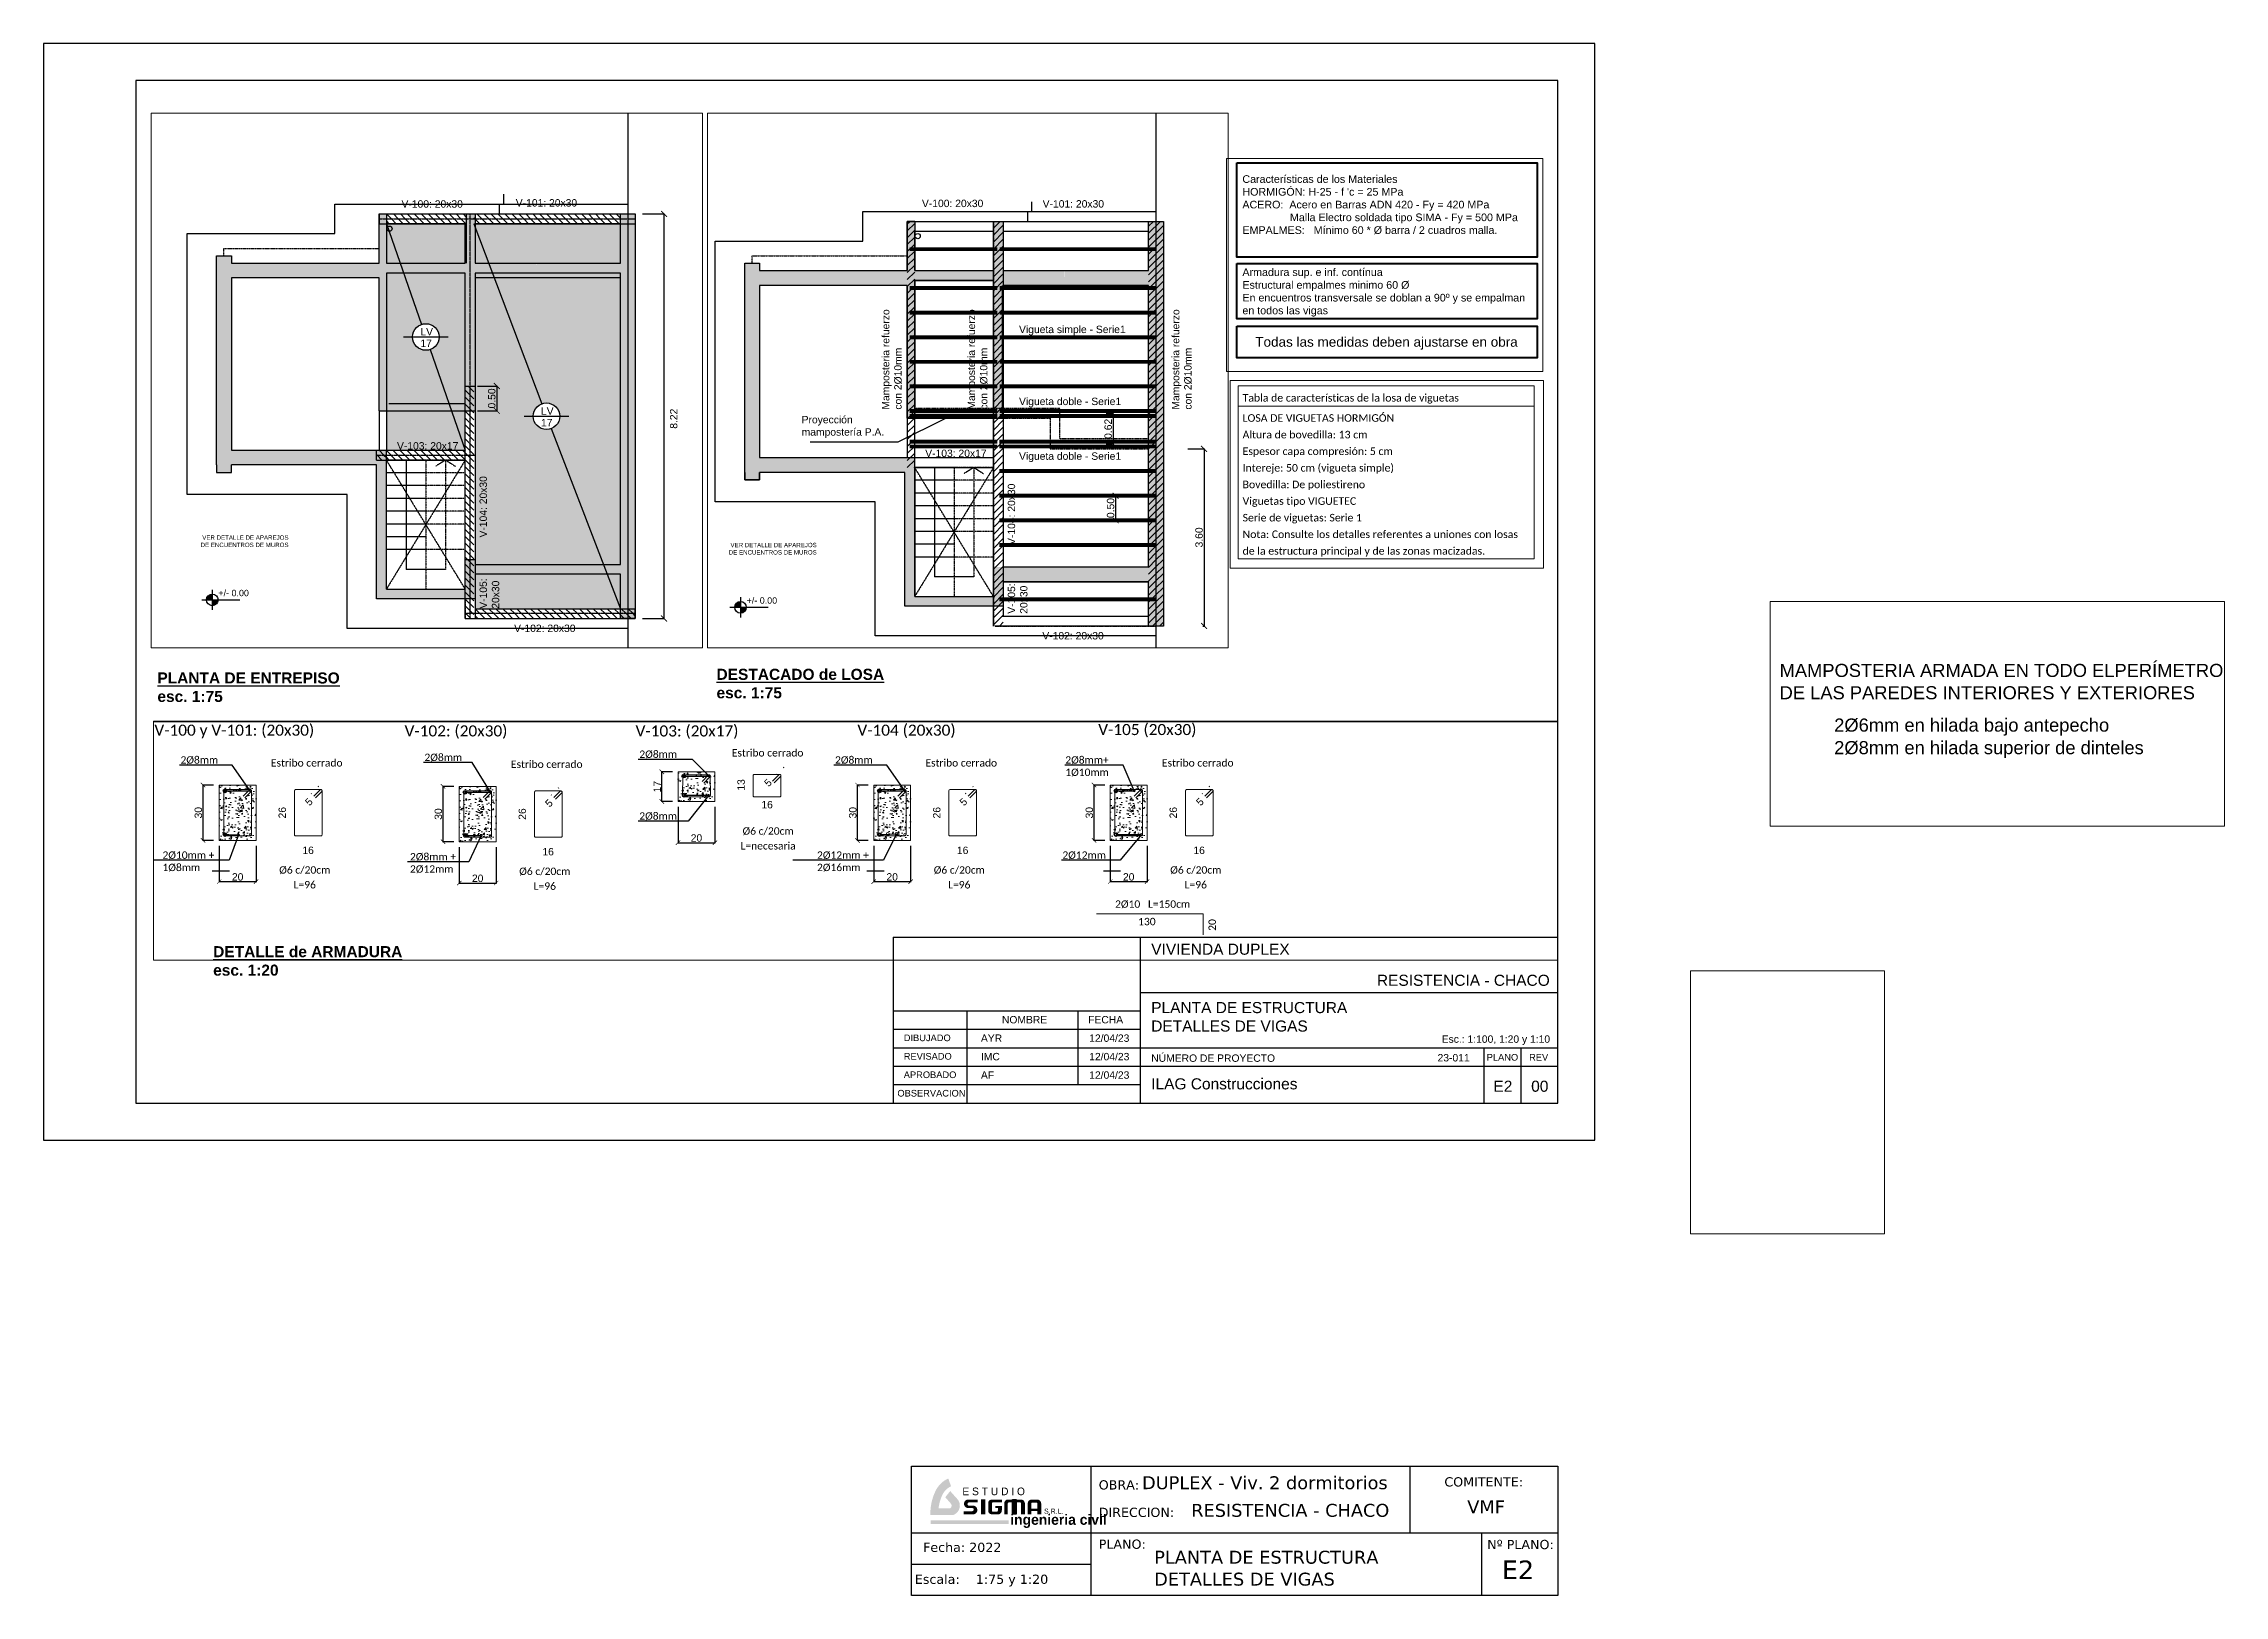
# Paper-space layout 'PL E2' of a CAD drawing. Header units: millimetres. Extents: x -18 to 572, y -127 to 294.
# The model-space entities are those that its viewports show. They can reach past a viewport. Long polylines and large blocks are cut down to what shows.
import ezdxf
from ezdxf import colors
from ezdxf.entities.mleader import LeaderData, LeaderLine
from ezdxf.enums import TextEntityAlignment as Align
from ezdxf.math import Vec2, Vec3

# ---------------------------------------------------------------- set-up
doc = ezdxf.new("R2010")
doc.units = ezdxf.units.MM
doc.header["$LTSCALE"] = 0.1
doc.header["$MEASUREMENT"] = 0
doc.header["$PDMODE"] = 3
doc.header["$PDSIZE"] = 0.1
for name, pattern in [('ACAD_ISO02W100', [15, 12, -3]), ('ACAD_ISO04W100', [30, 24, -3, 0, -3]), ('ACAD_ISO10W100', [18, 12, -3, 0, -3]), ('DASHED2', [0.375, 0.25, -0.125]), ('RAYITAS', [0.375, 0.25, -0.125]), ('TRAZOS2', [0.375, 0.25, -0.125])]:
    doc.linetypes.add(name, pattern=pattern)
doc.layers.get('DEFPOINTS').update_dxf_attribs({"color": 1})
for name, color, linetype, lineweight in [('00-COTAS', 1, 'Continuous', 9), ('ARM_LONGITUDINAL_Ø10', 10, 'Continuous', 9), ('ARM_LONGITUDINAL_Ø12', 10, 'Continuous', 9), ('ARM_TRANSVERSAL_Ø6', 10, 'Continuous', 9), ('CIM_REFEREN', 2, 'Continuous', 0), ('CIM_TXT_ARMADOS', 3, 'Continuous', 0), ('SEC_COTAS_SEC_DIM_VIGA', 1, 'Continuous', 0), ('SEC_REF_TXT_POSICIONES_ARM_ESTRIBOS', 1, 'Continuous', 9), ('SOMBRA', 1, 'Continuous', 0), ('TAB_CAR_LOSA', 2, 'Continuous', 0), ('VIG_CARAS', 4, 'Continuous', 9)]:
    doc.layers.add(name, color=color, linetype=linetype, lineweight=lineweight)
for name, color, linetype in [('00-texto', 3, 'Continuous'), ('CONTORNO VIGA', 4, 'Continuous'), ('Cotas', 1, 'Continuous'), ('COTAS-HECTOR', 2, 'Continuous'), ('Cuadro de rotulación', 7, 'Continuous'), ('Cubierta', 7, 'Continuous'), ('EJE VIGA', 3, 'ACAD_ISO10W100'), ('EJES', 6, 'Continuous'), ('ELMER', 2, 'Continuous'), ('Equipamiento', 7, 'Continuous'), ('ESTRUCTURAS', 3, 'Continuous'), ('LOSA', 2, 'Continuous'), ('MARCO DE CARATULA', 7, 'Continuous'), ('MARCO DE HOJA', 7, 'Continuous'), ('Muros', 7, 'Continuous'), ('recuadro', 18, 'Continuous'), ('TEXTO', 2, 'Continuous'), ('Textos', 7, 'Continuous')]:
    doc.layers.add(name, color=color, linetype=linetype)
doc.styles.add('ARIAL', font='arial.ttf', dxfattribs={"height": 0.18})
doc.styles.add('Arial20', font='arial.ttf', dxfattribs={"height": 0.2})
doc.styles.add('Arial30', font='arial.ttf', dxfattribs={"width": 0.8, "height": 0.3})
doc.styles.add('Arial_1', font='arial.ttf', dxfattribs={"height": 1.8})
doc.styles.add('Arial_2', font='arial.ttf', dxfattribs={"height": 3})
doc.styles.add('CYPETXT', font='calibri.ttf', dxfattribs={"height": 0.2})
doc.styles.get("Standard").update_dxf_attribs({"font": 'arial.ttf'})
doc.styles.add('Verdana', font='verdana.ttf')
doc.dimstyles.new('COTA-1-100', dxfattribs={"dimtxt": 0.2, "dimasz": 0.12, "dimexe": 0.012, "dimexo": 0.15, "dimgap": 0.025, "dimtad": 1, "dimzin": 0, "dimdsep": 46, "dimtxsty": 'Arial20', "dimblk1": 'ARCHTICK', "dimblk2": 'ARCHTICK', "dimsah": 1, "dimcen": 0.09, "dimclrd": 256, "dimclre": 256, "dimclrt": 256, "dimazin": 0, "dimtfac": 1, "dimtofl": 0, "dimtmove": 2, "dimatfit": 3, "dimldrblk": 'ARCHTICK', "dimfxl": 1, "dimtolj": 1, "dimtzin": 0, "dimarcsym": 0})

psp = doc.layouts.new('PL E2')

# ---------------------------------------------------------------- texts
at = {"char_height": 3, "width": 113.6727, "attachment_point": 2}
for s, insert in [('\\pxql,t53;{\\fArial|b1|i0|c0|p34;\\LDESTACADO de LOSA\\P\\lesc. 1:75}', (220.77, 124.36)), ('\\pxql,t53;{\\fArial|b1|i0|c0|p34;\\LPLANTA DE ENTREPISO\\P\\lesc. 1:75}', (69.38, 123.37)), ('\\pxql,t53;{\\fArial|b1|i0|c0|p34;\\LDETALLE de ARMADURA\\P\\lesc. 1:20}', (84.48, 49.23))]:
    psp.add_mtext(s, dxfattribs=dict(at, insert=insert))
at = {"layer": '00-texto', "color": 250, "style": 'Verdana'}
psp.add_text('E2', height=5, dxfattribs=at).set_placement((376.6, -122.18))
at = {"layer": 'Cuadro de rotulación', "color": 250, "style": 'Verdana'}
for s, height, p in [('DUPLEX - Viv. 2 dormitorios', 3.5, (279.15, -96.11)), ('RESISTENCIA - CHACO', 3.5, (292.46, -103.59)), ('VMF', 3.5, (367.21, -102.66)), ('Fecha: 2022', 2.5, (219.86, -113.61)), ('PLANTA DE ESTRUCTURA ', 3.5, (282.44, -116.29)), ('Escala:    1:75 y 1:20', 2.5, (217.63, -122.26)), ('DETALLES DE VIGAS', 3.5, (282.44, -122.23))]:
    psp.add_text(s, height=height, dxfattribs=at).set_placement(p, align=Align.MIDDLE_LEFT)
for s, p in [('OBRA:', (267.42, -97.95)), ('COMITENTE:', (361.01, -97.13)), ('DIRECCION:', (267.42, -105.38)), ('PLANO:', (267.42, -114.01)), ('Nº PLANO:', (372.62, -114.1))]:
    psp.add_text(s, height=2.5, dxfattribs=at).set_placement(p)
at = {"layer": 'Cuadro de rotulación', "lineweight": 9, "attachment_point": 1}
for s, insert, char_height, width, style in [('VIVIENDA DUPLEX', (281.64, 49.9), 3, 123.2995, 'Arial_2'), ('RESISTENCIA - CHACO', (342.75, 41.48), 3, 100.656, 'Arial_2'), ('NOMBRE', (241.21, 30.31), 2, 41.2067, 'ARIAL'), ('FECHA', (264.56, 30.31), 2, 41.2067, 'ARIAL'), ('PLANTA DE ESTRUCTURA\\PDETALLES DE VIGAS', (281.64, 34.09), 3, 113.3243, 'Arial_2'), ('DIBUJADO', (214.63, 25.29), 1.8, 41.2067, 'Arial_1'), ('AYR', (235.53, 25.31), 2, 41.2067, 'ARIAL'), ('12/04/23', (264.85, 25.31), 2, 41.2067, 'ARIAL'), ('Esc.: 1:100, 1:20 y 1:10', (360.29, 25.05), 2, 30.4383, 'ARIAL'), ('REVISADO', (214.63, 20.29), 1.8, 41.2067, 'Arial_1'), ('IMC', (235.53, 20.31), 2, 41.2067, 'ARIAL'), ('12/04/23', (264.85, 20.31), 2, 41.2067, 'ARIAL'), ('NÚMERO DE PROYECTO', (281.64, 19.9), 2, 41.2067, 'ARIAL'), ('23-011', (359.17, 20), 2, 31.2658, 'ARIAL'), ('PLANO', (372.48, 20.03), 1.8, 10.1814, 'Arial_1'), ('REV', (383.96, 20.03), 1.8, 6.173, 'Arial_1'), ('APROBADO', (214.63, 15.29), 1.8, 41.2067, 'Arial_1'), ('AF', (235.53, 15.31), 2, 41.2067, 'ARIAL'), ('12/04/23', (264.85, 15.31), 2, 41.2067, 'ARIAL'), ('ILAG Construcciones', (281.64, 13.43), 3, 63.3288, 'Arial_2'), ('E2', (374.3, 12.79), 3, 8.2574, 'Arial_2'), ('00', (384.52, 12.79), 3, 8.2574, 'Arial_2'), ('OBSERVACION', (212.91, 10.29), 1.8, 41.2067, 'Arial_1')]:
    psp.add_mtext(s, dxfattribs=dict(at, insert=insert, char_height=char_height, width=width, style=style))
at = {"layer": 'TEXTO', "color": 18, "true_color": 0x000000, "attachment_point": 1}
for s, insert, char_height, width in [('{\\fBankGothic Md BT|b0|i0|c0|p34;E S T U D I O} ', (230.5, -97.42), 2.0738, 90.3419), ('{\\fAgency FB|b1|i0|c0|p34;ingenieria civil} ', (243.47, -104.7), 2.8118, 122.4926), ('{\\fBankGothic Md BT|b0|i0|c0|p34;S.R.L.}', (252.62, -103.14), 1.3687, 59.6254)]:
    psp.add_mtext(s, dxfattribs=dict(at, insert=insert, char_height=char_height, width=width))

msp = doc.modelspace()

# ---------------------------------------------------------------- texts
at = {"layer": 'CIM_REFEREN', "style": 'CYPETXT'}
for s, p in [('V-105 (20x30)', (440.9316, 25.0248)), ('V-100 y V-101: (20x30)', (415.3757, 25.0077)), ('V-102: (20x30)', (422.1501, 24.988)), ('V-103: (20x17)', (428.4051, 24.9865)), ('V-104 (20x30)', (434.4107, 25.0079))]:
    msp.add_text(s, height=0.3, dxfattribs=at).set_placement(p)
at = {"layer": 'CIM_TXT_ARMADOS', "style": 'CYPETXT'}
for p in [(431.9799, 24.4445), (419.5004, 24.1723), (426, 24.1355), (437.2226, 24.1723), (443.6268, 24.1723)]:
    msp.add_text('Estribo cerrado', height=0.2, dxfattribs=at).set_placement(p, align=Align.CENTER)
at = {"layer": 'COTAS-HECTOR', "style": 'CYPETXT'}
for s, p in [('2%%C10   L=150cm', (442.4048, 20.4472)), ('130', (442.2489, 19.9737))]:
    msp.add_text(s, height=0.2, dxfattribs=at).set_placement(p, align=Align.MIDDLE_CENTER)
msp.add_text('20', height=0.2, rotation=90, dxfattribs=at).set_placement((444.0169, 19.8821), align=Align.MIDDLE_CENTER)
at = {"layer": 'Cubierta', "color": 1, "transparency": 33554559, "char_height": 0.26, "width": 1.302589, "attachment_point": 1}
for insert in [(377.387, 14.7561), (391.4423, 14.7561)]:
    msp.add_mtext('{\\H0.5x;+/- 0.00}', dxfattribs=dict(at, insert=insert))
at = {"layer": 'ESTRUCTURAS', "style": 'Arial30'}
for s, p in [('MAMPOSTERIA ARMADA EN TODO ELPERÍMETRO', (345.3826, 2.8558)), ('DE LAS PAREDES INTERIORES Y EXTERIORES', (345.3826, 2.4304)), ('2%%C6mm en hilada bajo antepecho', (346.4233, 1.8135)), ('2%%C8mm en hilada superior de dinteles', (346.4233, 1.3834))]:
    msp.add_text(s, height=0.25, dxfattribs=at).set_placement(p)
at = {"layer": 'SEC_REF_TXT_POSICIONES_ARM_ESTRIBOS', "style": 'CYPETXT'}
for s, p in [('%%C6 c/20cm', (431.9933, 22.4262)), ('L=necesaria', (431.9933, 22.025)), ('%%C6 c/20cm', (419.4473, 21.3716)), ('%%C6 c/20cm', (425.9468, 21.3348)), ('%%C6 c/20cm', (437.1694, 21.3716)), ('%%C6 c/20cm', (443.5736, 21.3716)), ('L=96', (419.4473, 20.9704)), ('L=96', (425.9468, 20.9337)), ('L=96', (437.1694, 20.9704)), ('L=96', (443.5736, 20.9704))]:
    msp.add_text(s, height=0.2, dxfattribs=at).set_placement(p, align=Align.MIDDLE_CENTER)
at = {"layer": 'TAB_CAR_LOSA', "style": 'CYPETXT'}
for s, p in [('Tabla de características de la losa de viguetas', (404.7846, 22.4939)), ('LOSA DE VIGUETAS HORMIGÓN', (404.7846, 22.0839)), ('Altura de bovedilla: 13 cm', (404.7846, 21.7464)), ('Espesor capa compresión: 5 cm', (404.7846, 21.4089)), ('Intereje: 50 cm (vigueta simple)', (404.7846, 21.0714)), ('Viguetas tipo VIGUETEC', (404.7846, 20.3964)), ('Bovedilla: De poliestireno', (404.7846, 20.7339)), ('Serie de viguetas: Serie 1', (404.7846, 20.0589)), ('Nota: Consulte los detalles referentes a uniones con losas', (404.7846, 19.7214)), ('de la estructura principal y de las zonas macizadas.', (404.7846, 19.3839))]:
    msp.add_text(s, height=0.153333, dxfattribs=at).set_placement(p, align=Align.TOP_LEFT)
at = {"layer": 'Textos', "linetype": 'Continuous', "style": 'ARIAL'}
msp.add_text('Todas las medidas deben ajustarse en obra', height=0.26145, dxfattribs=at).set_placement((276.1829, 69.8619))
at = {"layer": 'Textos', "char_height": 0.207319, "width": 7.8599, "attachment_point": 1, "style": 'ARIAL'}
for s, insert in [("Características de los Materiales\\PHORMIGÓN: H-25 - f 'c = 25 MPa\\PACERO:  Acero en Barras ADN 420 - Fy = 420 MPa \\P                Malla Electro soldada tipo SIMA - Fy = 500 MPa\\PEMPALMES:   Mínimo 60 * %%C barra / 2 cuadros malla.", (275.8334, 74.507)), ('Armadura sup. e inf. contínua\\PEstructural empalmes minimo 60 %%C\\PEn encuentros transversale se doblan a 90º y se empalman en todos las vigas', (275.8334, 71.9856))]:
    msp.add_mtext(s, dxfattribs=dict(at, insert=insert))
at = {"layer": 'Textos', "color": 2, "ltscale": 0.01, "char_height": 0.15, "attachment_point": 1, "style": 'ARIAL'}
for s, insert, width in [('V-100: 20x30', (381.1064, 22.6699), 1.540138), ('V-101: 20x30', (383.4271, 22.6923), 1.851523), ('V-100: 20x30', (395.0037, 22.8323), 1.540138), ('V-101: 20x30', (397.4553, 22.8231), 1.851523), ('LV', (381.4898, 20.075), 0.236026), ('Vigueta simple - Serie1', (396.9753, 20.2727), 2.448874), ('17', (381.4898, 19.838), 0.236026), ('Vigueta doble - Serie1', (396.9753, 18.8102), 2.448874), ('LV', (383.9388, 18.4631), 0.236026), ('Proyección\\Pmampostería P.A.', (392.5606, 18.4397), 1.691661), ('17', (383.9388, 18.2262), 0.236026), ('V-103: 20x17', (381.0149, 17.7557), 1.350177), ('V-103: 20x17', (395.0702, 17.7557), 1.350177), ('Vigueta doble - Serie1', (396.9753, 17.6985), 2.448874), ('V-102: 20x30', (383.3935, 14.0494), 1.851523), ('V-102: 20x30', (397.4488, 14.0494), 1.851523)]:
    msp.add_mtext(s, dxfattribs=dict(at, insert=insert, width=width))
at = {"layer": 'Textos', "color": 2, "ltscale": 0.01, "char_height": 0.15, "attachment_point": 1, "rotation": 90, "style": 'ARIAL'}
for s, insert, width in [('Mamposteria refuerzo con 2%%C10mm', (394.1908, 18.5683), 2.161208), ('Mamposteria refuerzo con 2%%C10mm', (395.9326, 18.5683), 2.161208), ('Mamposteria refuerzo con 2%%C10mm', (400.0791, 18.5683), 2.161208), ('V-104: 20x30', (382.6909, 15.819), 1.387765), ('V-104: 20x30', (396.7462, 15.819), 1.387765), ('V-105: 20x30', (382.6909, 14.3721), 0.746529), ('V-105: 20x30', (396.7462, 14.4214), 0.746529)]:
    msp.add_mtext(s, dxfattribs=dict(at, insert=insert, width=width))
at = {"layer": 'Textos', "color": 1, "transparency": 33554559, "char_height": 0.08918, "width": 1.801781, "attachment_point": 3}
for insert in [(378.8118, 15.8619), (392.8671, 15.8619)]:
    msp.add_mtext('VER DETALLE DE APAREJOS DE ENCUENTROS DE MUROS ', dxfattribs=dict(at, insert=insert))

# ---------------------------------------------------------------- blocks, each defined once
blk = doc.blocks.new('_ARCHTICK')
at = {"color": 0, "linetype": 'ByBlock', "const_width": 0.15}
blk.add_lwpolyline([(-0.5, -0.5), (0.5, 0.5)], dxfattribs=at)
blk = doc.blocks.new('*D178')
at = {"layer": 'Cotas', "lineweight": -2, "transparency": 16777216}
for p, q in [((386.001, 22.392), (386.449, 22.392)), ((386.437, 22.392), (386.437, 14.172)), ((386.001, 14.172), (386.449, 14.172))]:
    blk.add_line(p, q, dxfattribs=at)
at = {"layer": 'DEFPOINTS', "color": 0, "transparency": 16777216}
for p in [(385.851, 22.392), (385.851, 14.172), (386.437, 14.172)]:
    blk.add_point(p, dxfattribs=at)
at = {"layer": 'Cotas', "lineweight": -2, "transparency": 16777216, "xscale": 0.12, "yscale": 0.12, "zscale": 0.12}
for p, rotation in [((386.437, 22.392), 90), ((386.437, 14.172), 270)]:
    blk.add_blockref('_ARCHTICK', p, dxfattribs=dict(at, rotation=rotation))
at = {"layer": 'Cotas', "color": 2, "transparency": 16777216, "insert": (386.635, 18.232), "char_height": 0.15, "attachment_point": 5, "rotation": 90}
blk.add_mtext('\\A1;8.22', dxfattribs=at)
blk = doc.blocks.new('*D179')
at = {"layer": 'Cotas', "lineweight": -2, "transparency": 16777216}
for p, q in [((398.852, 16.819), (398.925, 16.819)), ((398.937, 16.819), (398.937, 16.319)), ((398.852, 16.319), (398.925, 16.319))]:
    blk.add_line(p, q, dxfattribs=at)
at = {"layer": 'DEFPOINTS', "color": 0, "transparency": 16777216}
for p in [(399.002, 16.819), (398.937, 16.319), (399.002, 16.319)]:
    blk.add_point(p, dxfattribs=at)
at = {"layer": 'Cotas', "lineweight": -2, "transparency": 16777216, "xscale": 0.12, "yscale": 0.12, "zscale": 0.12}
for p, rotation in [((398.937, 16.819), 90), ((398.937, 16.319), 270)]:
    blk.add_blockref('_ARCHTICK', p, dxfattribs=dict(at, rotation=rotation))
at = {"layer": 'Cotas', "color": 2, "transparency": 16777216, "insert": (398.835, 16.569), "char_height": 0.15, "attachment_point": 5, "rotation": 90}
blk.add_mtext('\\A1;0.50', dxfattribs=at)
blk = doc.blocks.new('*D180')
at = {"layer": 'Cotas', "lineweight": -2, "transparency": 16777216}
for p, q in [((398.742, 18.488), (398.875, 18.488)), ((398.887, 18.488), (398.887, 17.868)), ((398.742, 17.868), (398.875, 17.868))]:
    blk.add_line(p, q, dxfattribs=at)
at = {"layer": 'DEFPOINTS', "color": 0, "transparency": 16777216}
for p in [(398.892, 18.488), (398.887, 17.868), (398.892, 17.868)]:
    blk.add_point(p, dxfattribs=at)
at = {"layer": 'Cotas', "lineweight": -2, "transparency": 16777216, "xscale": 0.12, "yscale": 0.12, "zscale": 0.12}
for p, rotation in [((398.887, 18.488), 90), ((398.887, 17.868), 270)]:
    blk.add_blockref('_ARCHTICK', p, dxfattribs=dict(at, rotation=rotation))
at = {"layer": 'Cotas', "color": 2, "transparency": 16777216, "insert": (398.786, 18.178), "char_height": 0.15, "attachment_point": 5, "rotation": 90}
blk.add_mtext('\\A1;0.62', dxfattribs=at)
blk = doc.blocks.new('*D181')
at = {"layer": 'Cotas', "lineweight": -2, "transparency": 16777216}
for p, q in [((400.406, 17.772), (400.745, 17.772)), ((400.733, 17.772), (400.733, 14.172)), ((400.706, 14.172), (400.745, 14.172))]:
    blk.add_line(p, q, dxfattribs=at)
at = {"layer": 'DEFPOINTS', "color": 0, "transparency": 16777216}
for p in [(399.606, 17.772), (399.906, 14.172), (400.733, 14.172)]:
    blk.add_point(p, dxfattribs=at)
at = {"layer": 'Cotas', "lineweight": -2, "transparency": 16777216, "xscale": 0.12, "yscale": 0.12, "zscale": 0.12}
for p, rotation in [((400.733, 17.772), 90), ((400.733, 14.172), 270)]:
    blk.add_blockref('_ARCHTICK', p, dxfattribs=dict(at, rotation=rotation))
at = {"layer": 'Cotas', "color": 2, "transparency": 16777216, "insert": (400.632, 15.972), "char_height": 0.15, "attachment_point": 5, "rotation": 90}
blk.add_mtext('\\A1;3.60', dxfattribs=at)
blk = doc.blocks.new('*D185')
at = {"layer": 'DEFPOINTS', "color": 0, "transparency": 16777216}
for p in [(429.553, 23.227), (430.553, 23.227), (430.553, 22.109)]:
    blk.add_point(p, dxfattribs=at)
at = {"layer": 'SEC_COTAS_SEC_DIM_VIGA', "lineweight": -2, "transparency": 16777216}
for p, q in [((429.553, 23.077), (429.553, 22.097)), ((430.553, 23.077), (430.553, 22.097)), ((429.553, 22.109), (430.553, 22.109))]:
    blk.add_line(p, q, dxfattribs=at)
at = {"layer": 'SEC_COTAS_SEC_DIM_VIGA', "lineweight": -2, "transparency": 16777216, "xscale": 0.12, "yscale": 0.12, "zscale": 0.12, "rotation": 180}
blk.add_blockref('_ARCHTICK', (429.553, 22.109), dxfattribs=at)
at = {"layer": 'SEC_COTAS_SEC_DIM_VIGA', "lineweight": -2, "transparency": 16777216, "xscale": 0.12, "yscale": 0.12, "zscale": 0.12}
blk.add_blockref('_ARCHTICK', (430.553, 22.109), dxfattribs=at)
at = {"layer": 'SEC_COTAS_SEC_DIM_VIGA', "transparency": 16777216, "insert": (430.053, 22.236), "char_height": 0.2, "attachment_point": 5, "style": 'Arial20'}
blk.add_mtext('\\A1;20', dxfattribs=at)
blk = doc.blocks.new('*D186')
at = {"layer": 'DEFPOINTS', "color": 0, "transparency": 16777216}
for p in [(429.115, 24.027), (429.553, 24.027), (429.553, 23.227)]:
    blk.add_point(p, dxfattribs=at)
at = {"layer": 'SEC_COTAS_SEC_DIM_VIGA', "lineweight": -2, "transparency": 16777216}
for p, q in [((429.403, 24.027), (429.103, 24.027)), ((429.115, 23.227), (429.115, 24.027)), ((429.403, 23.227), (429.103, 23.227))]:
    blk.add_line(p, q, dxfattribs=at)
at = {"layer": 'SEC_COTAS_SEC_DIM_VIGA', "lineweight": -2, "transparency": 16777216, "xscale": 0.12, "yscale": 0.12, "zscale": 0.12}
for p, rotation in [((429.115, 24.027), 90), ((429.115, 23.227), 270)]:
    blk.add_blockref('_ARCHTICK', p, dxfattribs=dict(at, rotation=rotation))
at = {"layer": 'SEC_COTAS_SEC_DIM_VIGA', "transparency": 16777216, "insert": (428.99, 23.627), "char_height": 0.2, "attachment_point": 5, "rotation": 90, "style": 'Arial20'}
blk.add_mtext('\\A1;17', dxfattribs=at)
blk = doc.blocks.new('_Origin')
at = {"color": 0, "linetype": 'ByBlock', "lineweight": -2}
blk.add_line((0, 0), (-1, 0), dxfattribs=at)
blk.add_circle((0, 0), 0.5, dxfattribs=at)
blk = doc.blocks.new('*D187')
at = {"layer": 'DEFPOINTS', "color": 0, "transparency": 16777216}
for p in [(431.284, 23.958), (431.667, 23.958), (431.667, 23.352)]:
    blk.add_point(p, dxfattribs=at)
at = {"layer": 'SEC_COTAS_SEC_DIM_VIGA', "transparency": 16777216, "insert": (431.262, 23.675), "char_height": 0.2, "attachment_point": 5, "rotation": 90, "style": 'Arial20'}
blk.add_mtext('\\A1;13', dxfattribs=at)
blk = doc.blocks.new('_None')
blk = doc.blocks.new('*D188')
at = {"layer": 'DEFPOINTS', "color": 0, "transparency": 16777216}
for p in [(431.588, 23.088), (432.343, 23.088), (432.343, 23.011)]:
    blk.add_point(p, dxfattribs=at)
at = {"layer": 'SEC_COTAS_SEC_DIM_VIGA', "transparency": 16777216, "insert": (431.966, 23.138), "char_height": 0.2, "attachment_point": 5, "style": 'Arial20'}
blk.add_mtext('\\A1;16', dxfattribs=at)
blk = doc.blocks.new('*D189')
at = {"layer": 'DEFPOINTS', "color": 0, "transparency": 16777216}
for p in [(432.422, 24.141), (432.337, 23.841), (432.53, 24.029)]:
    blk.add_point(p, dxfattribs=at)
at = {"layer": 'SEC_COTAS_SEC_DIM_VIGA', "lineweight": -2, "transparency": 16777216}
for p, q in [((432.426, 24.137), (432.413, 24.15)), ((432.232, 23.949), (432.22, 23.962))]:
    blk.add_line(p, q, dxfattribs=at)
at = {"layer": 'SEC_COTAS_SEC_DIM_VIGA', "transparency": 16777216, "insert": (431.99, 23.734), "char_height": 0.2, "attachment_point": 5, "rotation": 44.1312, "style": 'Arial20'}
blk.add_mtext('\\A1;5', dxfattribs=at)
blk = doc.blocks.new('*D190')
at = {"layer": 'DEFPOINTS', "color": 0, "transparency": 16777216}
for p in [(423.629, 22.136), (424.629, 22.136), (424.629, 21.018)]:
    blk.add_point(p, dxfattribs=at)
at = {"layer": 'SEC_COTAS_SEC_DIM_VIGA', "lineweight": -2, "transparency": 16777216}
for p, q in [((423.629, 21.986), (423.629, 21.006)), ((424.629, 21.986), (424.629, 21.006)), ((423.629, 21.018), (424.629, 21.018))]:
    blk.add_line(p, q, dxfattribs=at)
at = {"layer": 'SEC_COTAS_SEC_DIM_VIGA', "lineweight": -2, "transparency": 16777216, "xscale": 0.12, "yscale": 0.12, "zscale": 0.12, "rotation": 180}
blk.add_blockref('_ARCHTICK', (423.629, 21.018), dxfattribs=at)
at = {"layer": 'SEC_COTAS_SEC_DIM_VIGA', "lineweight": -2, "transparency": 16777216, "xscale": 0.12, "yscale": 0.12, "zscale": 0.12}
blk.add_blockref('_ARCHTICK', (424.629, 21.018), dxfattribs=at)
at = {"layer": 'SEC_COTAS_SEC_DIM_VIGA', "transparency": 16777216, "insert": (424.129, 21.145), "char_height": 0.2, "attachment_point": 5, "style": 'Arial20'}
blk.add_mtext('\\A1;20', dxfattribs=at)
blk = doc.blocks.new('*D191')
at = {"layer": 'DEFPOINTS', "color": 0, "transparency": 16777216}
for p in [(423.191, 23.636), (423.629, 23.636), (423.629, 22.136)]:
    blk.add_point(p, dxfattribs=at)
at = {"layer": 'SEC_COTAS_SEC_DIM_VIGA', "lineweight": -2, "transparency": 16777216}
for p, q in [((423.479, 23.636), (423.179, 23.636)), ((423.191, 22.136), (423.191, 23.636)), ((423.479, 22.136), (423.179, 22.136))]:
    blk.add_line(p, q, dxfattribs=at)
at = {"layer": 'SEC_COTAS_SEC_DIM_VIGA', "lineweight": -2, "transparency": 16777216, "xscale": 0.12, "yscale": 0.12, "zscale": 0.12}
for p, rotation in [((423.191, 23.636), 90), ((423.191, 22.136), 270)]:
    blk.add_blockref('_ARCHTICK', p, dxfattribs=dict(at, rotation=rotation))
at = {"layer": 'SEC_COTAS_SEC_DIM_VIGA', "transparency": 16777216, "insert": (423.064, 22.886), "char_height": 0.2, "attachment_point": 5, "rotation": 90, "style": 'Arial20'}
blk.add_mtext('\\A1;30', dxfattribs=at)
blk = doc.blocks.new('*D192')
at = {"layer": 'DEFPOINTS', "color": 0, "transparency": 16777216}
for p in [(425.361, 23.511), (425.743, 23.511), (425.743, 22.261)]:
    blk.add_point(p, dxfattribs=at)
at = {"layer": 'SEC_COTAS_SEC_DIM_VIGA', "transparency": 16777216, "insert": (425.338, 22.886), "char_height": 0.2, "attachment_point": 5, "rotation": 90, "style": 'Arial20'}
blk.add_mtext('\\A1;26', dxfattribs=at)
blk = doc.blocks.new('*D193')
at = {"layer": 'DEFPOINTS', "color": 0, "transparency": 16777216}
for p in [(425.66, 22.433), (426.415, 22.433), (426.415, 21.738)]:
    blk.add_point(p, dxfattribs=at)
at = {"layer": 'SEC_COTAS_SEC_DIM_VIGA', "transparency": 16777216, "insert": (426.037, 21.865), "char_height": 0.2, "attachment_point": 5, "style": 'Arial20'}
blk.add_mtext('\\A1;16', dxfattribs=at)
blk = doc.blocks.new('*D194')
at = {"layer": 'DEFPOINTS', "color": 0, "transparency": 16777216}
for p in [(426.236, 23.286), (426.321, 23.586), (426.43, 23.474)]:
    blk.add_point(p, dxfattribs=at)
at = {"layer": 'SEC_COTAS_SEC_DIM_VIGA', "lineweight": -2, "transparency": 16777216}
for p, q in [((426.131, 23.394), (426.119, 23.407)), ((426.325, 23.582), (426.313, 23.595))]:
    blk.add_line(p, q, dxfattribs=at)
at = {"layer": 'SEC_COTAS_SEC_DIM_VIGA', "transparency": 16777216, "insert": (426.059, 23.179), "char_height": 0.2, "attachment_point": 5, "rotation": 44.1312, "style": 'Arial20'}
blk.add_mtext('\\A1;5', dxfattribs=at)
blk = doc.blocks.new('*D195')
at = {"layer": 'DEFPOINTS', "color": 0, "transparency": 16777216}
for p in [(417.13, 22.172), (418.13, 22.172), (418.13, 21.055)]:
    blk.add_point(p, dxfattribs=at)
at = {"layer": 'SEC_COTAS_SEC_DIM_VIGA', "lineweight": -2, "transparency": 16777216}
for p, q in [((417.13, 22.022), (417.13, 21.043)), ((418.13, 22.022), (418.13, 21.043)), ((417.13, 21.055), (418.13, 21.055))]:
    blk.add_line(p, q, dxfattribs=at)
at = {"layer": 'SEC_COTAS_SEC_DIM_VIGA', "lineweight": -2, "transparency": 16777216, "xscale": 0.12, "yscale": 0.12, "zscale": 0.12, "rotation": 180}
blk.add_blockref('_ARCHTICK', (417.13, 21.055), dxfattribs=at)
at = {"layer": 'SEC_COTAS_SEC_DIM_VIGA', "lineweight": -2, "transparency": 16777216, "xscale": 0.12, "yscale": 0.12, "zscale": 0.12}
blk.add_blockref('_ARCHTICK', (418.13, 21.055), dxfattribs=at)
at = {"layer": 'SEC_COTAS_SEC_DIM_VIGA', "transparency": 16777216, "insert": (417.63, 21.182), "char_height": 0.2, "attachment_point": 5, "style": 'Arial20'}
blk.add_mtext('\\A1;20', dxfattribs=at)
blk = doc.blocks.new('*D196')
at = {"layer": 'DEFPOINTS', "color": 0, "transparency": 16777216}
for p in [(416.692, 23.672), (417.13, 23.672), (417.13, 22.172)]:
    blk.add_point(p, dxfattribs=at)
at = {"layer": 'SEC_COTAS_SEC_DIM_VIGA', "lineweight": -2, "transparency": 16777216}
for p, q in [((416.98, 23.672), (416.68, 23.672)), ((416.692, 22.172), (416.692, 23.672)), ((416.98, 22.172), (416.68, 22.172))]:
    blk.add_line(p, q, dxfattribs=at)
at = {"layer": 'SEC_COTAS_SEC_DIM_VIGA', "lineweight": -2, "transparency": 16777216, "xscale": 0.12, "yscale": 0.12, "zscale": 0.12}
for p, rotation in [((416.692, 23.672), 90), ((416.692, 22.172), 270)]:
    blk.add_blockref('_ARCHTICK', p, dxfattribs=dict(at, rotation=rotation))
at = {"layer": 'SEC_COTAS_SEC_DIM_VIGA', "transparency": 16777216, "insert": (416.565, 22.922), "char_height": 0.2, "attachment_point": 5, "rotation": 90, "style": 'Arial20'}
blk.add_mtext('\\A1;30', dxfattribs=at)
blk = doc.blocks.new('*D197')
at = {"layer": 'DEFPOINTS', "color": 0, "transparency": 16777216}
for p in [(418.861, 23.547), (419.243, 23.547), (419.243, 22.297)]:
    blk.add_point(p, dxfattribs=at)
at = {"layer": 'SEC_COTAS_SEC_DIM_VIGA', "transparency": 16777216, "insert": (418.838, 22.922), "char_height": 0.2, "attachment_point": 5, "rotation": 90, "style": 'Arial20'}
blk.add_mtext('\\A1;26', dxfattribs=at)
blk = doc.blocks.new('*D198')
at = {"layer": 'DEFPOINTS', "color": 0, "transparency": 16777216}
for p in [(419.16, 22.47), (419.915, 22.47), (419.915, 21.775)]:
    blk.add_point(p, dxfattribs=at)
at = {"layer": 'SEC_COTAS_SEC_DIM_VIGA', "transparency": 16777216, "insert": (419.538, 21.902), "char_height": 0.2, "attachment_point": 5, "style": 'Arial20'}
blk.add_mtext('\\A1;16', dxfattribs=at)
blk = doc.blocks.new('*D199')
at = {"layer": 'DEFPOINTS', "color": 0, "transparency": 16777216}
for p in [(419.736, 23.323), (419.821, 23.623), (419.93, 23.511)]:
    blk.add_point(p, dxfattribs=at)
at = {"layer": 'SEC_COTAS_SEC_DIM_VIGA', "lineweight": -2, "transparency": 16777216}
for p, q in [((419.632, 23.431), (419.619, 23.444)), ((419.826, 23.619), (419.813, 23.632))]:
    blk.add_line(p, q, dxfattribs=at)
at = {"layer": 'SEC_COTAS_SEC_DIM_VIGA', "transparency": 16777216, "insert": (419.559, 23.216), "char_height": 0.2, "attachment_point": 5, "rotation": 44.1312, "style": 'Arial20'}
blk.add_mtext('\\A1;5', dxfattribs=at)
blk = doc.blocks.new('Nivel Planta')
at = {"layer": 'Cubierta'}
h = blk.add_hatch(color=1, dxfattribs=at)
h.paths.add_polyline_path([(509.851, 209.413, 0.414214), (509.733, 209.295), (509.851, 209.295)])
h.paths.add_polyline_path([(509.969, 209.295), (509.851, 209.295), (509.851, 209.177, 0.414214)])
at = {"layer": 'Cotas', "color": 1}
for p, q in [((509.636, 209.295), (510.413, 209.295)), ((509.851, 209.499), (509.851, 209.09))]:
    blk.add_line(p, q, dxfattribs=at)
blk.add_circle((509.851, 209.295), 0.118, dxfattribs=at)
blk = doc.blocks.new('*D351')
at = {"layer": 'Cotas', "lineweight": -2, "transparency": 16777216}
for p, q in [((382.651, 18.895), (383.054, 18.895)), ((383.042, 18.895), (383.042, 18.392)), ((382.651, 18.392), (383.054, 18.392))]:
    blk.add_line(p, q, dxfattribs=at)
at = {"layer": 'DEFPOINTS', "color": 0, "transparency": 16777216}
for p in [(382.501, 18.895), (382.501, 18.392), (383.042, 18.392)]:
    blk.add_point(p, dxfattribs=at)
at = {"layer": 'Cotas', "lineweight": -2, "transparency": 16777216, "xscale": 0.12, "yscale": 0.12, "zscale": 0.12}
for p, rotation in [((383.042, 18.895), 90), ((383.042, 18.392), 270)]:
    blk.add_blockref('_ARCHTICK', p, dxfattribs=dict(at, rotation=rotation))
at = {"layer": 'Cotas', "color": 2, "transparency": 16777216, "insert": (382.94, 18.644), "char_height": 0.15, "attachment_point": 5, "rotation": 90}
blk.add_mtext('\\A1;0.50', dxfattribs=at)
blk = doc.blocks.new('*D358')
at = {"layer": 'DEFPOINTS', "color": 0, "transparency": 16777216}
for p in [(436.882, 22.47), (437.637, 22.47), (437.637, 21.775)]:
    blk.add_point(p, dxfattribs=at)
at = {"layer": 'SEC_COTAS_SEC_DIM_VIGA', "transparency": 16777216, "insert": (437.26, 21.902), "char_height": 0.2, "attachment_point": 5, "style": 'Arial20'}
blk.add_mtext('\\A1;16', dxfattribs=at)
blk = doc.blocks.new('*D359')
at = {"layer": 'DEFPOINTS', "color": 0, "transparency": 16777216}
for p in [(437.458, 23.323), (437.544, 23.623), (437.652, 23.511)]:
    blk.add_point(p, dxfattribs=at)
at = {"layer": 'SEC_COTAS_SEC_DIM_VIGA', "lineweight": -2, "transparency": 16777216}
for p, q in [((437.354, 23.431), (437.341, 23.444)), ((437.548, 23.619), (437.535, 23.632))]:
    blk.add_line(p, q, dxfattribs=at)
at = {"layer": 'SEC_COTAS_SEC_DIM_VIGA', "transparency": 16777216, "insert": (437.282, 23.216), "char_height": 0.2, "attachment_point": 5, "rotation": 44.1312, "style": 'Arial20'}
blk.add_mtext('\\A1;5', dxfattribs=at)
blk = doc.blocks.new('*D355')
at = {"layer": 'DEFPOINTS', "color": 0, "transparency": 16777216}
for p in [(434.852, 22.172), (435.852, 22.172), (435.852, 21.055)]:
    blk.add_point(p, dxfattribs=at)
at = {"layer": 'SEC_COTAS_SEC_DIM_VIGA', "lineweight": -2, "transparency": 16777216}
for p, q in [((434.852, 22.022), (434.852, 21.043)), ((435.852, 22.022), (435.852, 21.043)), ((434.852, 21.055), (435.852, 21.055))]:
    blk.add_line(p, q, dxfattribs=at)
at = {"layer": 'SEC_COTAS_SEC_DIM_VIGA', "lineweight": -2, "transparency": 16777216, "xscale": 0.12, "yscale": 0.12, "zscale": 0.12, "rotation": 180}
blk.add_blockref('_ARCHTICK', (434.852, 21.055), dxfattribs=at)
at = {"layer": 'SEC_COTAS_SEC_DIM_VIGA', "lineweight": -2, "transparency": 16777216, "xscale": 0.12, "yscale": 0.12, "zscale": 0.12}
blk.add_blockref('_ARCHTICK', (435.852, 21.055), dxfattribs=at)
at = {"layer": 'SEC_COTAS_SEC_DIM_VIGA', "transparency": 16777216, "insert": (435.352, 21.182), "char_height": 0.2, "attachment_point": 5, "style": 'Arial20'}
blk.add_mtext('\\A1;20', dxfattribs=at)
blk = doc.blocks.new('*D356')
at = {"layer": 'DEFPOINTS', "color": 0, "transparency": 16777216}
for p in [(434.414, 23.672), (434.852, 23.672), (434.852, 22.172)]:
    blk.add_point(p, dxfattribs=at)
at = {"layer": 'SEC_COTAS_SEC_DIM_VIGA', "lineweight": -2, "transparency": 16777216}
for p, q in [((434.702, 23.672), (434.402, 23.672)), ((434.414, 22.172), (434.414, 23.672)), ((434.702, 22.172), (434.402, 22.172))]:
    blk.add_line(p, q, dxfattribs=at)
at = {"layer": 'SEC_COTAS_SEC_DIM_VIGA', "lineweight": -2, "transparency": 16777216, "xscale": 0.12, "yscale": 0.12, "zscale": 0.12}
for p, rotation in [((434.414, 23.672), 90), ((434.414, 22.172), 270)]:
    blk.add_blockref('_ARCHTICK', p, dxfattribs=dict(at, rotation=rotation))
at = {"layer": 'SEC_COTAS_SEC_DIM_VIGA', "transparency": 16777216, "insert": (434.287, 22.922), "char_height": 0.2, "attachment_point": 5, "rotation": 90, "style": 'Arial20'}
blk.add_mtext('\\A1;30', dxfattribs=at)
blk = doc.blocks.new('*D357')
at = {"layer": 'DEFPOINTS', "color": 0, "transparency": 16777216}
for p in [(436.583, 23.547), (436.965, 23.547), (436.965, 22.297)]:
    blk.add_point(p, dxfattribs=at)
at = {"layer": 'SEC_COTAS_SEC_DIM_VIGA', "transparency": 16777216, "insert": (436.56, 22.922), "char_height": 0.2, "attachment_point": 5, "rotation": 90, "style": 'Arial20'}
blk.add_mtext('\\A1;26', dxfattribs=at)
blk = doc.blocks.new('*D363')
at = {"layer": 'DEFPOINTS', "color": 0, "transparency": 16777216}
for p in [(443.287, 22.47), (444.042, 22.47), (444.042, 21.775)]:
    blk.add_point(p, dxfattribs=at)
at = {"layer": 'SEC_COTAS_SEC_DIM_VIGA', "transparency": 16777216, "insert": (443.664, 21.902), "char_height": 0.2, "attachment_point": 5, "style": 'Arial20'}
blk.add_mtext('\\A1;16', dxfattribs=at)
blk = doc.blocks.new('*D364')
at = {"layer": 'DEFPOINTS', "color": 0, "transparency": 16777216}
for p in [(443.863, 23.323), (443.948, 23.623), (444.056, 23.511)]:
    blk.add_point(p, dxfattribs=at)
at = {"layer": 'SEC_COTAS_SEC_DIM_VIGA', "lineweight": -2, "transparency": 16777216}
for p, q in [((443.758, 23.431), (443.746, 23.444)), ((443.952, 23.619), (443.939, 23.632))]:
    blk.add_line(p, q, dxfattribs=at)
at = {"layer": 'SEC_COTAS_SEC_DIM_VIGA', "transparency": 16777216, "insert": (443.686, 23.216), "char_height": 0.2, "attachment_point": 5, "rotation": 44.1312, "style": 'Arial20'}
blk.add_mtext('\\A1;5', dxfattribs=at)
blk = doc.blocks.new('*D360')
at = {"layer": 'DEFPOINTS', "color": 0, "transparency": 16777216}
for p in [(441.256, 22.172), (442.256, 22.172), (442.256, 21.055)]:
    blk.add_point(p, dxfattribs=at)
at = {"layer": 'SEC_COTAS_SEC_DIM_VIGA', "lineweight": -2, "transparency": 16777216}
for p, q in [((441.256, 22.022), (441.256, 21.043)), ((442.256, 22.022), (442.256, 21.043)), ((441.256, 21.055), (442.256, 21.055))]:
    blk.add_line(p, q, dxfattribs=at)
at = {"layer": 'SEC_COTAS_SEC_DIM_VIGA', "lineweight": -2, "transparency": 16777216, "xscale": 0.12, "yscale": 0.12, "zscale": 0.12, "rotation": 180}
blk.add_blockref('_ARCHTICK', (441.256, 21.055), dxfattribs=at)
at = {"layer": 'SEC_COTAS_SEC_DIM_VIGA', "lineweight": -2, "transparency": 16777216, "xscale": 0.12, "yscale": 0.12, "zscale": 0.12}
blk.add_blockref('_ARCHTICK', (442.256, 21.055), dxfattribs=at)
at = {"layer": 'SEC_COTAS_SEC_DIM_VIGA', "transparency": 16777216, "insert": (441.756, 21.182), "char_height": 0.2, "attachment_point": 5, "style": 'Arial20'}
blk.add_mtext('\\A1;20', dxfattribs=at)
blk = doc.blocks.new('*D361')
at = {"layer": 'DEFPOINTS', "color": 0, "transparency": 16777216}
for p in [(440.818, 23.672), (441.256, 23.672), (441.256, 22.172)]:
    blk.add_point(p, dxfattribs=at)
at = {"layer": 'SEC_COTAS_SEC_DIM_VIGA', "lineweight": -2, "transparency": 16777216}
for p, q in [((441.106, 23.672), (440.806, 23.672)), ((440.818, 22.172), (440.818, 23.672)), ((441.106, 22.172), (440.806, 22.172))]:
    blk.add_line(p, q, dxfattribs=at)
at = {"layer": 'SEC_COTAS_SEC_DIM_VIGA', "lineweight": -2, "transparency": 16777216, "xscale": 0.12, "yscale": 0.12, "zscale": 0.12}
for p, rotation in [((440.818, 23.672), 90), ((440.818, 22.172), 270)]:
    blk.add_blockref('_ARCHTICK', p, dxfattribs=dict(at, rotation=rotation))
at = {"layer": 'SEC_COTAS_SEC_DIM_VIGA', "transparency": 16777216, "insert": (440.691, 22.922), "char_height": 0.2, "attachment_point": 5, "rotation": 90, "style": 'Arial20'}
blk.add_mtext('\\A1;30', dxfattribs=at)
blk = doc.blocks.new('*D362')
at = {"layer": 'DEFPOINTS', "color": 0, "transparency": 16777216}
for p in [(442.987, 23.547), (443.369, 23.547), (443.369, 22.297)]:
    blk.add_point(p, dxfattribs=at)
at = {"layer": 'SEC_COTAS_SEC_DIM_VIGA', "transparency": 16777216, "insert": (442.964, 22.922), "char_height": 0.2, "attachment_point": 5, "rotation": 90, "style": 'Arial20'}
blk.add_mtext('\\A1;26', dxfattribs=at)

# ---------------------------------------------------------------- dimensions: what is measured, and where the dimension line sits
at = {"layer": 'Cotas'}
dim = msp.add_linear_dim(base=(386.4368, 14.1721), p1=(385.8507, 22.3921), p2=(385.8507, 14.1721), angle=90, dimstyle='COTA-1-100', override={"dimtxt": 0.15, "dimtxsty": 'Standard', "dimclrt": 2}, dxfattribs=at)
dim.commit()
dim.dimension.update_dxf_attribs({"geometry": '*D178', "text_midpoint": (386.6348, 18.2321), "dimtype": 160})
for base, p1, p2, override, picture, middle in [((383.0418, 18.3921), (382.5007, 18.8953), (382.5007, 18.3921), {"dimtxt": 0.15, "dimtxsty": 'Standard', "dimclrt": 2}, '*D351', (382.9402, 18.6437)), ((398.8875, 17.8685), (398.8924, 18.4885), (398.8924, 17.8685), {"dimtxt": 0.15, "dimtxsty": 'Standard', "dimclrt": 2}, '*D180', (398.7859, 18.1785)), ((400.7335, 14.1721), (399.606, 17.7721), (399.906, 14.1721), {"dimtxt": 0.15, "dimexo": 0.8, "dimtxsty": 'Standard', "dimclrt": 2}, '*D181', (400.6318, 15.9721)), ((398.9366, 16.319), (399.0024, 16.819), (399.0024, 16.319), {"dimtxt": 0.15, "dimtxsty": 'Standard', "dimclrt": 2}, '*D179', (398.835, 16.569))]:
    dim = msp.add_linear_dim(base=base, p1=p1, p2=p2, angle=90, dimstyle='COTA-1-100', override=override, dxfattribs=at)
    dim.commit()
    dim.dimension.update_dxf_attribs({"geometry": picture, "text_midpoint": middle})
at = {"layer": 'SEC_COTAS_SEC_DIM_VIGA'}
for base, p1, p2, override, picture, middle in [((432.4217, 24.1413), (432.3365, 23.8413), (432.5303, 24.0293), {"dimdec": 0, "dimlfac": 20, "dimblk1": 'None', "dimblk2": 'None', "dimsd1": 1, "dimsd2": 1}, '*D189', (431.9897, 23.7341)), ((419.8214, 23.6229), (419.7362, 23.323), (419.93, 23.511), {"dimdec": 0, "dimlfac": 20, "dimblk1": 'None', "dimblk2": 'None', "dimsah": 1, "dimsd1": 1, "dimsd2": 1}, '*D199', (419.5594, 23.2157)), ((426.3209, 23.5862), (426.2358, 23.2862), (426.4295, 23.4742), {"dimdec": 0, "dimlfac": 20, "dimblk1": 'None', "dimblk2": 'None', "dimsah": 1, "dimsd1": 1, "dimsd2": 1}, '*D194', (426.059, 23.1789)), ((437.5435, 23.6229), (437.4584, 23.323), (437.6521, 23.511), {"dimdec": 0, "dimlfac": 20, "dimblk1": 'None', "dimblk2": 'None', "dimsah": 1, "dimsd1": 1, "dimsd2": 1}, '*D359', (437.2816, 23.2157)), ((443.9477, 23.6229), (443.8626, 23.323), (444.0563, 23.511), {"dimdec": 0, "dimlfac": 20, "dimblk1": 'None', "dimblk2": 'None', "dimsah": 1, "dimsd1": 1, "dimsd2": 1}, '*D364', (443.6858, 23.2157))]:
    dim = msp.add_linear_dim(base=base, p1=p1, p2=p2, angle=44.13116, dimstyle='COTA-1-100', override=override, dxfattribs=at)
    dim.commit()
    dim.dimension.update_dxf_attribs({"geometry": picture, "text_midpoint": middle, "dimtype": 161})
for p1, p2, distance, picture, middle in [((417.1298, 22.1723), (417.1298, 23.6723), 0.438, '*D196', (416.5647, 22.9223)), ((423.6294, 22.1356), (423.6294, 23.6356), 0.438, '*D191', (423.0642, 22.8856)), ((434.852, 22.1723), (434.852, 23.6723), 0.438, '*D356', (434.2868, 22.9223)), ((441.2562, 22.1723), (441.2562, 23.6723), 0.438, '*D361', (440.691, 22.9223)), ((417.1298, 22.1723), (418.1298, 22.1723), -1.1178, '*D195', (417.6298, 21.1817)), ((423.6294, 22.1356), (424.6294, 22.1356), -1.1178, '*D190', (424.1294, 21.1449)), ((434.852, 22.1723), (435.852, 22.1723), -1.1178, '*D355', (435.352, 21.1817)), ((441.2562, 22.1723), (442.2562, 22.1723), -1.1178, '*D360', (441.7562, 21.1817))]:
    dim = msp.add_aligned_dim(p1=p1, p2=p2, distance=distance, dimstyle='COTA-1-100', override={"dimdec": 0, "dimlfac": 20}, dxfattribs=at)
    dim.commit()
    dim.dimension.update_dxf_attribs({"geometry": picture, "text_midpoint": middle})
for p2, distance, text, picture, middle in [((429.5534, 24.0269), 0.438, '17', '*D186', (428.99, 23.6269)), ((430.5534, 23.2269), -1.1178, '20', '*D185', (430.0534, 22.2363))]:
    dim = msp.add_aligned_dim(p1=(429.5534, 23.2269), p2=p2, distance=distance, text=text, dimstyle='COTA-1-100', override={"dimdec": 0, "dimlfac": 20}, dxfattribs=at)
    dim.commit()
    dim.dimension.update_dxf_attribs({"geometry": picture, "text_midpoint": middle})
for base, p1, p2, text, override, picture, middle in [((431.2845, 23.9584), (431.6665, 23.3519), (431.6665, 23.9584), '13', {"dimdec": 0, "dimlfac": 20, "dimblk1": 'None', "dimblk2": 'None', "dimse1": 1, "dimse2": 1, "dimsd1": 1, "dimsd2": 1}, '*D187', (431.2617, 23.6753)), ((418.861, 23.5473), (419.243, 22.2973), (419.243, 23.5473), '26', {"dimdec": 0, "dimlfac": 20, "dimblk1": 'None', "dimblk2": 'None', "dimsah": 1, "dimse1": 1, "dimse2": 1, "dimsd1": 1, "dimsd2": 1}, '*D197', (418.8382, 22.9223)), ((425.3605, 23.5106), (425.7425, 22.2606), (425.7425, 23.5106), '26', {"dimdec": 0, "dimlfac": 20, "dimblk1": 'None', "dimblk2": 'None', "dimsah": 1, "dimse1": 1, "dimse2": 1, "dimsd1": 1, "dimsd2": 1}, '*D192', (425.3377, 22.8856)), ((436.5831, 23.5473), (436.9652, 22.2973), (436.9652, 23.5473), '26', {"dimdec": 0, "dimlfac": 20, "dimblk1": 'None', "dimblk2": 'None', "dimsah": 1, "dimse1": 1, "dimse2": 1, "dimsd1": 1, "dimsd2": 1}, '*D357', (436.5603, 22.9223)), ((442.9873, 23.5473), (443.3693, 22.2973), (443.3693, 23.5473), '26', {"dimdec": 0, "dimlfac": 20, "dimblk1": 'None', "dimblk2": 'None', "dimsah": 1, "dimse1": 1, "dimse2": 1, "dimsd1": 1, "dimsd2": 1}, '*D362', (442.9645, 22.9223))]:
    dim = msp.add_linear_dim(base=base, p1=p1, p2=p2, angle=90, text=text, dimstyle='COTA-1-100', override=override, dxfattribs=at)
    dim.commit()
    dim.dimension.update_dxf_attribs({"geometry": picture, "text_midpoint": middle, "dimtype": 161})
for base, p1, p2, override, picture, middle in [((432.343, 23.0109), (431.588, 23.0877), (432.343, 23.0877), {"dimdec": 0, "dimlfac": 20, "dimblk1": 'None', "dimblk2": 'None', "dimse1": 1, "dimse2": 1, "dimsd1": 1, "dimsd2": 1}, '*D188', (431.9655, 23.138)), ((419.9153, 21.7745), (419.1603, 22.4698), (419.9153, 22.4698), {"dimdec": 0, "dimlfac": 20, "dimblk1": 'None', "dimblk2": 'None', "dimsah": 1, "dimse1": 1, "dimse2": 1, "dimsd1": 1, "dimsd2": 1}, '*D198', (419.5378, 21.9017)), ((437.6375, 21.7745), (436.8824, 22.4698), (437.6375, 22.4698), {"dimdec": 0, "dimlfac": 20, "dimblk1": 'None', "dimblk2": 'None', "dimsah": 1, "dimse1": 1, "dimse2": 1, "dimsd1": 1, "dimsd2": 1}, '*D358', (437.2599, 21.9017)), ((444.0416, 21.7745), (443.2866, 22.4698), (444.0416, 22.4698), {"dimdec": 0, "dimlfac": 20, "dimblk1": 'None', "dimblk2": 'None', "dimsah": 1, "dimse1": 1, "dimse2": 1, "dimsd1": 1, "dimsd2": 1}, '*D363', (443.6641, 21.9017)), ((426.4149, 21.7378), (425.6598, 22.433), (426.4149, 22.433), {"dimdec": 0, "dimlfac": 20, "dimblk1": 'None', "dimblk2": 'None', "dimsah": 1, "dimse1": 1, "dimse2": 1, "dimsd1": 1, "dimsd2": 1}, '*D193', (426.0373, 21.8649))]:
    dim = msp.add_linear_dim(base=base, p1=p1, p2=p2, text='16', dimstyle='COTA-1-100', override=override, dxfattribs=at)
    dim.commit()
    dim.dimension.update_dxf_attribs({"geometry": picture, "text_midpoint": middle})

# ---------------------------------------------------------------- hatches: boundary and pattern name
at = {"transparency": 33554636}
h = msp.add_hatch(dxfattribs=at)
h.set_pattern_fill('ANSI31', color=4, scale=0.8, angle=90)
h.paths.add_polyline_path([(382.4257, 22.3921), (380.8007, 22.3921), (380.8007, 22.2921), (382.4257, 22.2921)])
h = msp.add_hatch(dxfattribs=at)
h.set_pattern_fill('ANSI31', color=4, scale=0.8, angle=90)
h.paths.add_polyline_path([(382.4257, 22.2921), (380.8007, 22.2921), (380.8007, 22.1921), (382.4257, 22.1921)])
h = msp.add_hatch(dxfattribs=at)
h.set_pattern_fill('ANSI31', color=4, scale=0.8, angle=90)
h.paths.add_polyline_path([(385.5507, 22.3921), (382.5757, 22.3921), (382.5757, 22.2921), (385.5507, 22.2921)])
h = msp.add_hatch(dxfattribs=at)
h.set_pattern_fill('ANSI31', color=4, scale=0.8, angle=90)
h.paths.add_polyline_path([(385.5507, 22.2921), (382.5757, 22.2921), (382.5757, 22.1921), (385.5507, 22.1921)])
at = {"transparency": 33554687}
h = msp.add_hatch(dxfattribs=at)
h.set_pattern_fill('ANSI31', color=3, scale=0.8)
h.paths.add_polyline_path([(394.856, 22.3921), (394.706, 22.3921), (394.706, 18.3921), (394.856, 18.3921)])
h = msp.add_hatch(dxfattribs=at)
h.set_pattern_fill('ANSI31', color=3, scale=0.8)
h.paths.add_polyline_path([(396.656, 22.3921), (396.456, 22.3921), (396.456, 17.5921), (396.656, 17.5921)])
h = msp.add_hatch(dxfattribs=at)
h.set_pattern_fill('ANSI31', color=3, scale=0.8)
h.paths.add_polyline_path([(399.756, 14.7155), (399.606, 14.7155), (399.606, 14.3721), (399.756, 14.3721)], flags=16)
h.paths.add_polyline_path([(399.756, 15.819), (399.606, 15.819), (399.606, 14.7155), (399.756, 14.7155)], flags=16)
h.paths.add_polyline_path([(399.906, 22.3921), (399.606, 22.3921), (399.606, 14.1721), (399.906, 14.1721)])
at = {"transparency": 33554636}
h = msp.add_hatch(dxfattribs=at)
h.set_pattern_fill('ANSI31', color=4, scale=0.8, angle=90)
h.paths.add_polyline_path([(382.5757, 18.8921), (382.4007, 18.8921), (382.4007, 14.1721), (382.5757, 14.1721)])
at = {"transparency": 33554687}
h = msp.add_hatch(dxfattribs=at)
h.set_pattern_fill('ANSI31', color=3, scale=0.8)
h.paths.add_polyline_path([(394.856, 18.3921), (394.706, 18.3921), (394.706, 18.0064), (394.856, 18.08)])
h = msp.add_hatch(dxfattribs=at)
h.set_pattern_fill('ANSI31', color=3, scale=0.8)
h.paths.add_polyline_path([(394.856, 18.08), (394.706, 18.0064), (394.706, 17.3909), (394.856, 17.3921)])
at = {"transparency": 33554636}
h = msp.add_hatch(dxfattribs=at)
h.set_pattern_fill('ANSI31', color=4, scale=0.8, angle=90)
h.paths.add_polyline_path([(380.8007, 17.5921), (380.6007, 17.5921), (380.6007, 17.4921), (380.8007, 17.4921)])
h = msp.add_hatch(dxfattribs=at)
h.set_pattern_fill('ANSI31', color=4, scale=0.8, angle=90)
h.paths.add_polyline_path([(380.8007, 17.4921), (380.6007, 17.4921), (380.6007, 17.3921), (380.8007, 17.3921)])
h = msp.add_hatch(dxfattribs=at)
h.set_pattern_fill('ANSI31', color=4, scale=0.8, angle=90)
h.paths.add_polyline_path([(382.4007, 17.5921), (380.8007, 17.5921), (380.8007, 17.3921), (382.4007, 17.3921)])
at = {"transparency": 33554687}
h = msp.add_hatch(dxfattribs=at)
h.set_pattern_fill('ANSI31', color=3, scale=0.8)
h.paths.add_polyline_path([(396.656, 17.5921), (396.456, 17.5921), (396.456, 14.1721), (396.656, 14.1721)])
at = {"transparency": 33554661}
h = msp.add_hatch(dxfattribs=at)
h.set_pattern_fill('ANSI31', color=3, scale=0.8)
h.paths.add_polyline_path([(399.756, 15.819), (399.606, 15.819), (399.606, 14.7155), (399.756, 14.7155)])
h.paths.add_polyline_path([(399.756, 14.7155), (399.606, 14.7155), (399.606, 14.3721), (399.756, 14.3721)])
at = {"transparency": 33554636}
h = msp.add_hatch(dxfattribs=at)
h.set_pattern_fill('ANSI31', color=4, scale=0.8, angle=90)
h.paths.add_polyline_path([(385.7007, 14.3721), (382.6007, 14.3721), (382.6007, 14.2721), (385.7007, 14.2721)])
h.paths.add_polyline_path([(383.174, 14.3721), (383.1845, 14.3591), (382.6247, 14.3591), (382.6143, 14.3721)], flags=16)
h = msp.add_hatch(dxfattribs=at)
h.set_pattern_fill('ANSI31', color=4, scale=0.8, angle=90)
h.paths.add_polyline_path([(385.7007, 14.2721), (382.6007, 14.2721), (382.6007, 14.1721), (385.7007, 14.1721)])
h = msp.add_hatch(dxfattribs=at)
h.set_pattern_fill('ANSI31', color=4, scale=0.8, angle=90)
h.paths.add_polyline_path([(385.8507, 14.3721), (385.7007, 14.3721), (385.7007, 14.2721), (385.8507, 14.2721)])
h = msp.add_hatch(dxfattribs=at)
h.set_pattern_fill('ANSI31', color=4, scale=0.8, angle=90)
h.paths.add_polyline_path([(385.8507, 14.2721), (385.7007, 14.2721), (385.7007, 14.1721), (385.8507, 14.1721)])
at = {"layer": 'ELMER', "linetype": 'Continuous', "transparency": 33554559}
h = msp.add_hatch(color=10, dxfattribs=at)
h.dxf.hatch_style = 1
h.paths.add_polyline_path([(380.8507, 18.5921), (380.8007, 18.5921), (380.8007, 21.1921), (382.2007, 21.1921), (382.2007, 21.3921), (380.8007, 21.3921), (380.8007, 22.3921), (380.6507, 22.3921), (380.6507, 18.3921), (380.8507, 18.3921)])
h = msp.add_hatch(color=10, dxfattribs=at)
h.dxf.hatch_style = 1
h.paths.add_polyline_path([(382.605, 21.1922), (383.855, 21.1922), (383.8463, 21.3921), (382.6007, 21.3942), (382.6007, 22.39), (382.4007, 22.3921), (382.4007, 21.3921), (382.2006, 21.3921), (382.2007, 21.1921), (382.4007, 21.1921), (382.4007, 18.5421), (380.8507, 18.5421), (380.8507, 18.3921), (382.5963, 18.3921)])
h = msp.add_hatch(color=10, dxfattribs=at)
h.dxf.hatch_style = 1
h.paths.add_polyline_path([(385.7007, 22.3921), (385.5507, 22.3921), (385.5507, 14.1721), (385.7007, 14.1721)])
h = msp.add_hatch(color=10, dxfattribs=at)
h.dxf.hatch_style = 1
h.paths.add_polyline_path([(385.8507, 22.3921), (385.7007, 22.3921), (385.7007, 14.1721), (385.8507, 14.1721)])
h = msp.add_hatch(color=10, dxfattribs=at)
h.dxf.hatch_style = 1
h.paths.add_polyline_path([(394.906, 18.5921), (394.856, 18.5921), (394.856, 21.1921), (396.256, 21.1921), (396.256, 21.3921), (394.856, 21.3921), (394.856, 22.3921), (394.706, 22.3921), (394.706, 18.3921), (394.906, 18.3921)])
h = msp.add_hatch(color=10, dxfattribs=at)
h.dxf.hatch_style = 1
h.paths.add_polyline_path([(396.6603, 21.0921), (397.9103, 21.0921), (397.9016, 21.3921), (396.656, 21.3921), (396.656, 22.3921), (396.456, 22.3921), (396.456, 21.3921), (396.2562, 21.3898), (396.256, 21.1921), (396.456, 21.1921), (396.456, 18.5421), (394.906, 18.5421), (394.906, 18.3921), (396.6516, 18.3921)])
h = msp.add_hatch(color=10, dxfattribs=at)
h.dxf.hatch_style = 1
h.paths.add_polyline_path([(399.756, 22.3921), (399.606, 22.3921), (399.606, 14.1721), (399.756, 14.1721)])
h = msp.add_hatch(color=10, dxfattribs=at)
h.dxf.hatch_style = 1
h.paths.add_polyline_path([(399.906, 22.3921), (399.756, 22.3921), (399.756, 14.1721), (399.906, 14.1721)])
h = msp.add_hatch(color=10, dxfattribs=at)
h.dxf.hatch_style = 1
edge = h.paths.add_edge_path()
edge.add_line((377.6507, 21.0921), (380.6507, 21.0921))
edge.add_line((380.6507, 21.0921), (380.6507, 21.3921))
edge.add_line((380.6507, 21.3921), (377.6507, 21.3921))
edge.add_line((377.6507, 21.3921), (377.6507, 21.5421))
edge.add_line((377.6507, 21.5421), (377.3507, 21.5421))
edge.add_line((377.3507, 21.5421), (377.3507, 21.3921))
edge.add_line((377.3507, 21.3921), (377.3507, 18.9261))
edge.add_arc((377.5164, 17.4381), 1.4972, 84.85619, 96.35658, ccw=False)
edge.add_line((377.6507, 18.9293), (377.6507, 21.0921))
h = msp.add_hatch(color=10, dxfattribs=at)
h.dxf.hatch_style = 1
h.paths.add_polyline_path([(385.5507, 21.3921), (383.8507, 21.3921), (383.8507, 21.1951), (385.5507, 21.1951)])
h = msp.add_hatch(color=10, dxfattribs=at)
h.dxf.hatch_style = 1
edge = h.paths.add_edge_path()
edge.add_line((391.706, 21.0921), (394.706, 21.0921))
edge.add_line((394.706, 21.0921), (394.706, 21.3921))
edge.add_line((394.706, 21.3921), (391.706, 21.3921))
edge.add_line((391.706, 21.3921), (391.706, 21.5421))
edge.add_line((391.706, 21.5421), (391.406, 21.5421))
edge.add_line((391.406, 21.5421), (391.406, 21.3921))
edge.add_line((391.406, 21.3921), (391.406, 18.9261))
edge.add_arc((391.5717, 17.4381), 1.4972, 84.85619, 96.35658, ccw=False)
edge.add_line((391.706, 18.9293), (391.706, 21.0921))
h = msp.add_hatch(color=10, dxfattribs=at)
h.dxf.hatch_style = 1
h.paths.add_polyline_path([(399.606, 21.3921), (397.906, 21.3921), (397.906, 21.0921), (399.606, 21.0921)])
h = msp.add_hatch(color=10, dxfattribs=at)
h.dxf.hatch_style = 1
edge = h.paths.add_edge_path()
edge.add_arc((377.5164, 17.4381), 1.4972, 84.85619, 96.35658)
edge.add_line((377.3507, 18.9261), (377.3507, 17.2921))
edge.add_line((377.3507, 17.2921), (377.3507, 17.1421))
edge.add_line((377.3507, 17.1421), (377.6507, 17.1421))
edge.add_line((377.6507, 17.1421), (377.6507, 17.2921))
edge.add_line((377.6507, 17.2921), (379.0065, 17.2921))
edge.add_arc((377.5164, 17.4381), 1.4972, 354.40321, 360)
edge.add_arc((377.5164, 17.4381), 1.4972, 0, 5.90299)
edge.add_line((379.0057, 17.5921), (377.6507, 17.5921))
edge.add_line((377.6507, 17.5921), (377.6507, 18.9293))
h = msp.add_hatch(color=10, dxfattribs=at)
h.dxf.hatch_style = 1
edge = h.paths.add_edge_path()
edge.add_arc((391.5717, 17.4381), 1.4972, 84.85619, 96.35658)
edge.add_line((391.406, 18.9261), (391.406, 17.2921))
edge.add_line((391.406, 17.2921), (391.406, 17.1421))
edge.add_line((391.406, 17.1421), (391.706, 17.1421))
edge.add_line((391.706, 17.1421), (391.706, 17.2921))
edge.add_line((391.706, 17.2921), (393.0618, 17.2921))
edge.add_arc((391.5717, 17.4381), 1.4972, 354.40321, 360)
edge.add_arc((391.5717, 17.4381), 1.4972, 0, 5.90299)
edge.add_line((393.061, 17.5921), (391.706, 17.5921))
edge.add_line((391.706, 17.5921), (391.706, 18.9293))
h = msp.add_hatch(color=10, dxfattribs=at)
h.dxf.hatch_style = 1
edge = h.paths.add_edge_path()
edge.add_line((379.9007, 17.5921), (379.0057, 17.5921))
edge.add_arc((377.5164, 17.4381), 1.4972, 0, 5.90299, ccw=False)
edge.add_arc((377.5164, 17.4381), 1.4972, 354.40321, 360, ccw=False)
edge.add_line((379.0065, 17.2921), (379.9007, 17.2921))
edge.add_line((379.9007, 17.2921), (379.9007, 17.5921))
h = msp.add_hatch(color=10, dxfattribs=at)
h.dxf.hatch_style = 1
h.paths.add_polyline_path([(380.8007, 17.5921), (379.9007, 17.5921), (379.9007, 17.2921), (380.6007, 17.2921), (380.6007, 14.5721), (380.8007, 14.5721)])
h = msp.add_hatch(color=10, dxfattribs=at)
h.dxf.hatch_style = 1
edge = h.paths.add_edge_path()
edge.add_line((393.956, 17.5921), (393.061, 17.5921))
edge.add_arc((391.5717, 17.4381), 1.4972, 0, 5.90299, ccw=False)
edge.add_arc((391.5717, 17.4381), 1.4972, 354.40321, 360, ccw=False)
edge.add_line((393.0618, 17.2921), (393.956, 17.2921))
edge.add_line((393.956, 17.2921), (393.956, 17.5921))
h = msp.add_hatch(color=10, dxfattribs=at)
h.dxf.hatch_style = 1
h.paths.add_polyline_path([(394.856, 17.5921), (393.956, 17.5921), (393.956, 17.2921), (394.656, 17.2921), (394.656, 14.5721), (394.856, 14.5721)])
h = msp.add_hatch(color=10, dxfattribs=at)
h.dxf.hatch_style = 1
h.paths.add_polyline_path([(382.6007, 15.0721), (383.6018, 15.0721), (383.6018, 15.2721), (382.601, 15.2721), (382.6004, 15.3721), (382.4007, 15.3721), (382.4007, 14.7721), (380.8007, 14.7721), (380.8007, 14.5721), (382.6007, 14.5721)])
h = msp.add_hatch(color=10, dxfattribs=at)
h.dxf.hatch_style = 1
h.paths.add_polyline_path([(385.5507, 15.2721), (383.6018, 15.2721), (383.6018, 15.0721), (385.5507, 15.0721)])
h = msp.add_hatch(color=10, dxfattribs=at)
h.dxf.hatch_style = 1
h.paths.add_polyline_path([(396.656, 15.0721), (397.6571, 15.0721), (397.6571, 15.3721), (396.6562, 15.3721), (396.6557, 15.3721), (396.456, 15.3721), (396.456, 14.7721), (394.856, 14.7721), (394.856, 14.5721), (396.656, 14.5721)])
h = msp.add_hatch(color=10, dxfattribs=at)
h.dxf.hatch_style = 1
h.paths.add_polyline_path([(399.606, 15.3721), (397.6571, 15.3721), (397.6571, 15.0721), (399.606, 15.0721)])
at = {"layer": 'SOMBRA'}
h = msp.add_hatch(dxfattribs=at)
h.set_pattern_fill('AR-CONC', color=256, scale=0.004)
h.set_pattern_definition([(50, (249.91544, -56.1603), (0.7287387, -0.0637563), [0.0762, -0.8382]), (355, (249.9154, -56.1603), (-0.1409737, 0.7642274), [0.06096, -0.6705623]), (100.45144, (249.97616, -56.1656), (0.587765, 0.700471), [0.06476, -0.712361]), (46.1842, (249.9154, -55.9571), (1.084316, -0.1681693), [0.1143, -1.2573]), (96.63556, (250.0058, -55.9711), (0.9496165, 0.9897045), [0.09714, -1.0685424]), (351.18415, (249.9154, -55.9571), (0.9496165, 0.9897045), [0.09144, -1.005839]), (21, (250.01704, -56.0079), (0.6064576, -0.4090608), [0.0762, -0.8382]), (326, (250.017, -56.0079), (0.247208, 0.736752), [0.06096, -0.67056]), (71.45144, (250.0676, -56.04196), (0.8536657, 0.327691), [0.06476, -0.7123598]), (37.5, (249.91544, -56.16027), (0.0123544, 0.33822016), [0, -0.662432, 0, -0.68072, 0, -0.6731]), (7.5, (249.91544, -56.16027), (0.26727865, 0.4007223), [0, -0.388112, 0, -0.647192, 0, -0.25654]), (327.5, (249.68887, -56.16027), (0.54236238, -0.02291498), [0, -0.254, 0, -0.79248, 0, -1.05156]), (317.5, (249.58727, -56.16027), (0.5925167, 0.101706), [0, -0.3302, 0, -0.526288, 0, -0.74676])])
h.paths.add_polyline_path([(429.5534, 23.2269), (430.5534, 23.2269), (430.5534, 24.0269), (429.5534, 24.0269)])
edge = h.paths.add_edge_path(flags=16)
edge.add_arc((429.7233, 23.3975), 0.03, 0, 360)
edge = h.paths.add_edge_path()
edge.add_arc((429.7104, 24.5694), 0.025, 0, 360)
edge = h.paths.add_edge_path(flags=16)
edge.add_arc((430.3835, 23.3975), 0.03, 0, 360)
edge = h.paths.add_edge_path()
edge.add_arc((430.3963, 24.5694), 0.025, 0, 360)
h = msp.add_hatch(dxfattribs=at)
h.set_pattern_fill('AR-CONC', color=256, scale=0.002)
h.set_pattern_definition([(50, (249.91544, -56.16027), (0.36436934, -0.03187817), [0.0381, -0.4191]), (355, (249.91544, -56.16027), (-0.07048684, 0.3821137), [0.03048, -0.3352812]), (100.45144, (249.9458, -56.16293), (0.2938825, 0.3502355), [0.03238, -0.3561805]), (46.1842, (249.91544, -56.05867), (0.5421581, -0.0840847), [0.05715, -0.62865]), (96.63556, (249.9606, -56.0657), (0.4748083, 0.4948522), [0.04857, -0.5342712]), (351.18415, (249.91544, -56.0587), (0.4748083, 0.4948522), [0.04572, -0.5029195]), (21, (249.96624, -56.08407), (0.3032288, -0.2045304), [0.0381, -0.4191]), (326, (249.96624, -56.08407), (0.12360406, 0.3683759), [0.03048, -0.33528]), (71.45144, (249.9915, -56.10112), (0.42683284, 0.16384554), [0.03238, -0.3561799]), (37.5, (249.91544, -56.16027), (0.00617721, 0.16911008), [0, -0.331216, 0, -0.34036, 0, -0.33655]), (7.5, (249.91544, -56.16027), (0.13363933, 0.20036115), [0, -0.194056, 0, -0.323596, 0, -0.12827]), (327.5, (249.80215, -56.16027), (0.27118119, -0.01145749), [0, -0.127, 0, -0.39624, 0, -0.52578]), (317.5, (249.75135, -56.16027), (0.29625836, 0.05085298), [0, -0.1651, 0, -0.263144, 0, -0.37338])])
h.paths.add_polyline_path([(430.5534, 24.0269), (429.5534, 24.0269), (429.5534, 23.2269), (430.5534, 23.2269)])
edge = h.paths.add_edge_path()
edge.add_arc((429.7104, 24.5694), 0.025, 0, 360)
edge = h.paths.add_edge_path()
edge.add_arc((430.3963, 24.5694), 0.025, 0, 360)
edge = h.paths.add_edge_path(flags=16)
edge.add_arc((429.7233, 23.3975), 0.03, 0, 360)
edge = h.paths.add_edge_path(flags=16)
edge.add_arc((430.3835, 23.3975), 0.03, 0, 360)
h = msp.add_hatch(dxfattribs=at)
h.set_pattern_fill('AR-CONC', color=256, scale=0.004)
h.set_pattern_definition([(50, (237.4919, -57.2149), (0.7287387, -0.0637563), [0.0762, -0.8382]), (355, (237.4919, -57.2149), (-0.1409737, 0.7642274), [0.06096, -0.6705623]), (100.45144, (237.55264, -57.2202), (0.587765, 0.700471), [0.06476, -0.712361]), (46.1842, (237.4919, -57.0117), (1.084316, -0.1681693), [0.1143, -1.2573]), (96.63556, (237.5823, -57.0257), (0.9496165, 0.9897045), [0.09714, -1.0685424]), (351.18415, (237.4919, -57.0117), (0.9496165, 0.9897045), [0.09144, -1.005839]), (21, (237.5935, -57.0625), (0.6064576, -0.4090608), [0.0762, -0.8382]), (326, (237.5935, -57.0625), (0.247208, 0.736752), [0.06096, -0.67056]), (71.45144, (237.64405, -57.0966), (0.8536657, 0.327691), [0.06476, -0.7123598]), (37.5, (237.4919, -57.21488), (0.0123544, 0.33822016), [0, -0.662432, 0, -0.68072, 0, -0.6731]), (7.5, (237.4919, -57.21488), (0.26727865, 0.4007223), [0, -0.388112, 0, -0.647192, 0, -0.25654]), (327.5, (237.26534, -57.21488), (0.54236238, -0.02291498), [0, -0.254, 0, -0.79248, 0, -1.05156]), (317.5, (237.16374, -57.2149), (0.5925167, 0.101706), [0, -0.3302, 0, -0.526288, 0, -0.74676])])
h.paths.add_polyline_path([(417.1298, 22.1723), (418.1298, 22.1723), (418.1298, 23.6723), (417.1298, 23.6723)])
h.paths.add_polyline_path([(417.2669, 23.5148, -1), (417.3069, 23.5148, -1)], flags=16)
h.paths.add_polyline_path([(417.9528, 23.5148, -1), (417.9928, 23.5148, -1)], flags=16)
h = msp.add_hatch(dxfattribs=at)
h.set_pattern_fill('AR-CONC', color=256, scale=0.002)
h.set_pattern_definition([(50, (237.4919, -57.21488), (0.36436934, -0.03187817), [0.0381, -0.4191]), (355, (237.4919, -57.21488), (-0.07048684, 0.3821137), [0.03048, -0.3352812]), (100.45144, (237.52228, -57.21753), (0.2938825, 0.3502355), [0.03238, -0.3561805]), (46.1842, (237.4919, -57.11328), (0.5421581, -0.0840847), [0.05715, -0.62865]), (96.63556, (237.5371, -57.1203), (0.4748083, 0.4948522), [0.04857, -0.5342712]), (351.18415, (237.4919, -57.1133), (0.4748083, 0.4948522), [0.04572, -0.5029195]), (21, (237.5427, -57.13868), (0.3032288, -0.2045304), [0.0381, -0.4191]), (326, (237.5427, -57.13868), (0.12360406, 0.3683759), [0.03048, -0.33528]), (71.45144, (237.56798, -57.15572), (0.42683284, 0.16384554), [0.03238, -0.3561799]), (37.5, (237.49191, -57.21488), (0.00617721, 0.16911008), [0, -0.331216, 0, -0.34036, 0, -0.33655]), (7.5, (237.49191, -57.21488), (0.13363933, 0.20036115), [0, -0.194056, 0, -0.323596, 0, -0.12827]), (327.5, (237.37863, -57.21488), (0.27118119, -0.01145749), [0, -0.127, 0, -0.39624, 0, -0.52578]), (317.5, (237.32783, -57.21488), (0.29625836, 0.05085298), [0, -0.1651, 0, -0.263144, 0, -0.37338])])
h.paths.add_polyline_path([(418.1298, 23.6723), (417.1298, 23.6723), (417.1298, 22.1723), (418.1298, 22.1723)])
h.paths.add_polyline_path([(417.2619, 23.5148, -1), (417.3119, 23.5148, -1)], flags=16)
h.paths.add_polyline_path([(417.9478, 23.5148, -1), (417.9978, 23.5148, -1)], flags=16)
h.paths.add_polyline_path([(417.3297, 22.3429, -1), (417.2697, 22.3429, -1)], flags=16)
h.paths.add_polyline_path([(417.99, 22.3429, -1), (417.93, 22.3429, -1)], flags=16)
h = msp.add_hatch(dxfattribs=at)
h.set_pattern_fill('AR-CONC', color=256, scale=0.004)
h.set_pattern_definition([(50, (243.99146, -57.25164), (0.7287387, -0.0637563), [0.0762, -0.8382]), (355, (243.9915, -57.25164), (-0.1409737, 0.7642274), [0.06096, -0.6705623]), (100.45144, (244.0522, -57.25695), (0.587765, 0.700471), [0.06476, -0.712361]), (46.1842, (243.9915, -57.0484), (1.084316, -0.1681693), [0.1143, -1.2573]), (96.63556, (244.0818, -57.0625), (0.9496165, 0.9897045), [0.09714, -1.0685424]), (351.18415, (243.9915, -57.0484), (0.9496165, 0.9897045), [0.09144, -1.005839]), (21, (244.09306, -57.09924), (0.6064576, -0.4090608), [0.0762, -0.8382]), (326, (244.0931, -57.09924), (0.247208, 0.736752), [0.06096, -0.67056]), (71.45144, (244.1436, -57.1333), (0.8536657, 0.327691), [0.06476, -0.7123598]), (37.5, (243.99146, -57.25164), (0.0123544, 0.33822016), [0, -0.662432, 0, -0.68072, 0, -0.6731]), (7.5, (243.99146, -57.25164), (0.26727865, 0.4007223), [0, -0.388112, 0, -0.647192, 0, -0.25654]), (327.5, (243.7649, -57.25164), (0.54236238, -0.02291498), [0, -0.254, 0, -0.79248, 0, -1.05156]), (317.5, (243.6633, -57.25164), (0.5925167, 0.101706), [0, -0.3302, 0, -0.526288, 0, -0.74676])])
h.paths.add_polyline_path([(423.6294, 22.1356), (424.6294, 22.1356), (424.6294, 23.6356), (423.6294, 23.6356)])
h.paths.add_polyline_path([(423.8193, 22.3061, -1), (423.7793, 22.3061, -1)], flags=16)
h.paths.add_polyline_path([(423.7614, 23.478, -1), (423.8114, 23.478, -1)], flags=16)
h.paths.add_polyline_path([(424.4795, 22.3061, -1), (424.4395, 22.3061, -1)], flags=16)
h.paths.add_polyline_path([(424.4474, 23.478, -1), (424.4974, 23.478, -1)], flags=16)
h = msp.add_hatch(dxfattribs=at)
h.set_pattern_fill('AR-CONC', color=256, scale=0.002)
h.set_pattern_definition([(50, (243.99146, -57.25164), (0.36436934, -0.03187817), [0.0381, -0.4191]), (355, (243.99146, -57.25164), (-0.07048684, 0.3821137), [0.03048, -0.3352812]), (100.45144, (244.02183, -57.2543), (0.2938825, 0.3502355), [0.03238, -0.3561805]), (46.1842, (243.99146, -57.15004), (0.5421581, -0.0840847), [0.05715, -0.62865]), (96.63556, (244.03664, -57.15705), (0.4748083, 0.4948522), [0.04857, -0.5342712]), (351.18415, (243.99146, -57.15004), (0.4748083, 0.4948522), [0.04572, -0.5029195]), (21, (244.04226, -57.17544), (0.3032288, -0.2045304), [0.0381, -0.4191]), (326, (244.04226, -57.17544), (0.12360406, 0.3683759), [0.03048, -0.33528]), (71.45144, (244.06753, -57.1925), (0.42683284, 0.16384554), [0.03238, -0.3561799]), (37.5, (243.99146, -57.25164), (0.00617721, 0.16911008), [0, -0.331216, 0, -0.34036, 0, -0.33655]), (7.5, (243.99146, -57.25164), (0.13363933, 0.20036115), [0, -0.194056, 0, -0.323596, 0, -0.12827]), (327.5, (243.87818, -57.25164), (0.27118119, -0.01145749), [0, -0.127, 0, -0.39624, 0, -0.52578]), (317.5, (243.82738, -57.25164), (0.29625836, 0.05085298), [0, -0.1651, 0, -0.263144, 0, -0.37338])])
h.paths.add_polyline_path([(424.6294, 23.6356), (423.6294, 23.6356), (423.6294, 22.1356), (424.6294, 22.1356)])
h.paths.add_polyline_path([(423.7614, 23.478, -1), (423.8114, 23.478, -1)], flags=16)
h.paths.add_polyline_path([(424.4474, 23.478, -1), (424.4974, 23.478, -1)], flags=16)
h.paths.add_polyline_path([(423.8293, 22.3061, -1), (423.7693, 22.3061, -1)], flags=16)
h.paths.add_polyline_path([(424.4895, 22.3061, -1), (424.4295, 22.3061, -1)], flags=16)
h = msp.add_hatch(dxfattribs=at)
h.set_pattern_fill('AR-CONC', color=256, scale=0.002)
h.set_pattern_definition([(50, (255.21407, -57.21488), (0.36436934, -0.03187817), [0.0381, -0.4191]), (355, (255.21407, -57.21488), (-0.07048684, 0.3821137), [0.03048, -0.3352812]), (100.45144, (255.24444, -57.21753), (0.2938825, 0.3502355), [0.03238, -0.3561805]), (46.1842, (255.21407, -57.11328), (0.5421581, -0.0840847), [0.05715, -0.62865]), (96.63556, (255.25925, -57.1203), (0.4748083, 0.4948522), [0.04857, -0.5342712]), (351.18415, (255.21407, -57.1133), (0.4748083, 0.4948522), [0.04572, -0.5029195]), (21, (255.26487, -57.13868), (0.3032288, -0.2045304), [0.0381, -0.4191]), (326, (255.26487, -57.13868), (0.12360406, 0.3683759), [0.03048, -0.33528]), (71.45144, (255.29014, -57.15572), (0.42683284, 0.16384554), [0.03238, -0.3561799]), (37.5, (255.21407, -57.21488), (0.00617721, 0.16911008), [0, -0.331216, 0, -0.34036, 0, -0.33655]), (7.5, (255.21407, -57.21488), (0.13363933, 0.20036115), [0, -0.194056, 0, -0.323596, 0, -0.12827]), (327.5, (255.10079, -57.21488), (0.27118119, -0.01145749), [0, -0.127, 0, -0.39624, 0, -0.52578]), (317.5, (255.04999, -57.21488), (0.29625836, 0.05085298), [0, -0.1651, 0, -0.263144, 0, -0.37338])])
h.paths.add_polyline_path([(435.852, 23.6723), (434.852, 23.6723), (434.852, 22.1723), (435.852, 22.1723)])
h.paths.add_polyline_path([(434.984, 23.5148, -1), (435.034, 23.5148, -1)], flags=16)
h.paths.add_polyline_path([(435.67, 23.5148, -1), (435.72, 23.5148, -1)], flags=16)
h.paths.add_polyline_path([(435.0519, 22.3429, -1), (434.9919, 22.3429, -1)], flags=16)
h.paths.add_polyline_path([(435.7121, 22.3429, -1), (435.6521, 22.3429, -1)], flags=16)
h = msp.add_hatch(dxfattribs=at)
h.set_pattern_fill('AR-CONC', color=256, scale=0.004)
h.set_pattern_definition([(50, (255.2141, -57.2149), (0.7287387, -0.0637563), [0.0762, -0.8382]), (355, (255.2141, -57.2149), (-0.1409737, 0.7642274), [0.06096, -0.6705623]), (100.45144, (255.2748, -57.2202), (0.587765, 0.700471), [0.06476, -0.712361]), (46.1842, (255.2141, -57.0117), (1.084316, -0.1681693), [0.1143, -1.2573]), (96.63556, (255.3044, -57.0257), (0.9496165, 0.9897045), [0.09714, -1.0685424]), (351.18415, (255.2141, -57.0117), (0.9496165, 0.9897045), [0.09144, -1.005839]), (21, (255.3157, -57.0625), (0.6064576, -0.4090608), [0.0762, -0.8382]), (326, (255.3157, -57.0625), (0.247208, 0.736752), [0.06096, -0.67056]), (71.45144, (255.3662, -57.0966), (0.8536657, 0.327691), [0.06476, -0.7123598]), (37.5, (255.21407, -57.21488), (0.0123544, 0.33822016), [0, -0.662432, 0, -0.68072, 0, -0.6731]), (7.5, (255.21407, -57.21488), (0.26727865, 0.4007223), [0, -0.388112, 0, -0.647192, 0, -0.25654]), (327.5, (254.9875, -57.21488), (0.54236238, -0.02291498), [0, -0.254, 0, -0.79248, 0, -1.05156]), (317.5, (254.8859, -57.2149), (0.5925167, 0.101706), [0, -0.3302, 0, -0.526288, 0, -0.74676])])
h.paths.add_polyline_path([(434.852, 22.1723), (435.852, 22.1723), (435.852, 23.6723), (434.852, 23.6723)])
h.paths.add_polyline_path([(434.989, 23.5148, -1), (435.029, 23.5148, -1)], flags=16)
h.paths.add_polyline_path([(435.675, 23.5148, -1), (435.715, 23.5148, -1)], flags=16)
h = msp.add_hatch(dxfattribs=at)
h.set_pattern_fill('AR-CONC', color=256, scale=0.002)
h.set_pattern_definition([(50, (261.61825, -57.21488), (0.36436934, -0.03187817), [0.0381, -0.4191]), (355, (261.61825, -57.21488), (-0.07048684, 0.3821137), [0.03048, -0.3352812]), (100.45144, (261.6486, -57.21753), (0.2938825, 0.3502355), [0.03238, -0.3561805]), (46.1842, (261.61825, -57.11328), (0.5421581, -0.0840847), [0.05715, -0.62865]), (96.63556, (261.6634, -57.1203), (0.4748083, 0.4948522), [0.04857, -0.5342712]), (351.18415, (261.61825, -57.1133), (0.4748083, 0.4948522), [0.04572, -0.5029195]), (21, (261.66905, -57.13868), (0.3032288, -0.2045304), [0.0381, -0.4191]), (326, (261.66905, -57.13868), (0.12360406, 0.3683759), [0.03048, -0.33528]), (71.45144, (261.6943, -57.15572), (0.42683284, 0.16384554), [0.03238, -0.3561799]), (37.5, (261.61825, -57.21488), (0.00617721, 0.16911008), [0, -0.331216, 0, -0.34036, 0, -0.33655]), (7.5, (261.61825, -57.21488), (0.13363933, 0.20036115), [0, -0.194056, 0, -0.323596, 0, -0.12827]), (327.5, (261.50496, -57.21488), (0.27118119, -0.01145749), [0, -0.127, 0, -0.39624, 0, -0.52578]), (317.5, (261.45416, -57.21488), (0.29625836, 0.05085298), [0, -0.1651, 0, -0.263144, 0, -0.37338])])
h.paths.add_polyline_path([(442.2562, 23.6723), (441.2562, 23.6723), (441.2562, 22.1723), (442.2562, 22.1723)])
h.paths.add_polyline_path([(441.3882, 23.5148, -1), (441.4382, 23.5148, -1)], flags=16)
h.paths.add_polyline_path([(442.0741, 23.5148, -1), (442.1241, 23.5148, -1)], flags=16)
h.paths.add_polyline_path([(441.4561, 22.3429, -1), (441.3961, 22.3429, -1)], flags=16)
h.paths.add_polyline_path([(442.1163, 22.3429, -1), (442.0563, 22.3429, -1)], flags=16)
h = msp.add_hatch(dxfattribs=at)
h.set_pattern_fill('AR-CONC', color=256, scale=0.004)
h.set_pattern_definition([(50, (261.61825, -57.2149), (0.7287387, -0.0637563), [0.0762, -0.8382]), (355, (261.61825, -57.2149), (-0.1409737, 0.7642274), [0.06096, -0.6705623]), (100.45144, (261.679, -57.2202), (0.587765, 0.700471), [0.06476, -0.712361]), (46.1842, (261.61825, -57.0117), (1.084316, -0.1681693), [0.1143, -1.2573]), (96.63556, (261.7086, -57.0257), (0.9496165, 0.9897045), [0.09714, -1.0685424]), (351.18415, (261.6182, -57.0117), (0.9496165, 0.9897045), [0.09144, -1.005839]), (21, (261.71985, -57.0625), (0.6064576, -0.4090608), [0.0762, -0.8382]), (326, (261.71985, -57.0625), (0.247208, 0.736752), [0.06096, -0.67056]), (71.45144, (261.7704, -57.0966), (0.8536657, 0.327691), [0.06476, -0.7123598]), (37.5, (261.61825, -57.21488), (0.0123544, 0.33822016), [0, -0.662432, 0, -0.68072, 0, -0.6731]), (7.5, (261.61825, -57.21488), (0.26727865, 0.4007223), [0, -0.388112, 0, -0.647192, 0, -0.25654]), (327.5, (261.39168, -57.21488), (0.54236238, -0.02291498), [0, -0.254, 0, -0.79248, 0, -1.05156]), (317.5, (261.2901, -57.2149), (0.5925167, 0.101706), [0, -0.3302, 0, -0.526288, 0, -0.74676])])
h.paths.add_polyline_path([(441.2562, 22.1723), (442.2562, 22.1723), (442.2562, 23.6723), (441.2562, 23.6723)])
h.paths.add_polyline_path([(441.3932, 23.5148, -1), (441.4332, 23.5148, -1)], flags=16)
h.paths.add_polyline_path([(442.0791, 23.5148, -1), (442.1191, 23.5148, -1)], flags=16)
at = {"layer": 'SOMBRA', "true_color": 0xc7c8ca}
h = msp.add_hatch(color=9, dxfattribs=at)
h.dxf.hatch_style = 1
h.paths.add_polyline_path([(382.4021, 22.1921), (380.8007, 22.1921), (380.8007, 21.3921), (382.4021, 21.3921)])
h.paths.add_polyline_path([(382.4007, 21.1921), (380.8007, 21.1921), (380.8007, 17.5921), (382.4007, 17.5921)])
edge = h.paths.add_edge_path(flags=16)
edge.add_arc((381.6007, 19.8921), 0.27, 0, 360)
h.paths.add_polyline_path([(385.5507, 22.1921), (382.6007, 22.1921), (382.6007, 21.3921), (385.5507, 21.3921)])
h.paths.add_polyline_path([(385.5507, 21.1921), (382.6007, 21.1921), (382.6007, 15.2721), (385.5507, 15.2721)])
edge = h.paths.add_edge_path(flags=16)
edge.add_arc((384.0507, 18.2821), 0.27, 0, 360)
h.paths.add_polyline_path([(385.5507, 15.0721), (382.6007, 15.0721), (382.6007, 14.3721), (385.5507, 14.3721)])

# ---------------------------------------------------------------- linework, layer by layer
for p, q in [((415.2711, 25.5763), (415.2711, -10.4128)), ((415.2711, 25.3971), (455.6387, 25.3971)), ((394.706, 21.0921), (391.706, 21.0921))]:
    msp.add_line(p, q)
at = {"color": 5, "transparency": 33554559}
for p, q in [((380.6507, 18.3921), (380.6507, 17.5921)), ((380.8007, 18.3921), (380.8007, 17.5921))]:
    msp.add_line(p, q, dxfattribs=at)
at = {"color": 2, "linetype": 'RAYITAS', "ltscale": 10, "transparency": 33554559}
for p, q in [((381.6007, 17.3921), (381.6007, 14.7721)), ((382.4061, 17.3921), (381.6007, 17.3921)), ((382.4007, 17.1321), (381.6007, 17.1321)), ((382.0007, 17.3921), (381.8007, 17.2671)), ((382.0007, 17.3921), (382.0007, 15.1721)), ((382.0007, 17.3921), (382.2007, 17.2671)), ((382.4007, 15.3721), (382.4007, 17.3921)), ((395.656, 17.3921), (395.656, 14.7721)), ((396.456, 17.3921), (395.656, 17.3921)), ((396.456, 17.1321), (395.656, 17.1321)), ((396.056, 17.3921), (395.856, 17.2671)), ((396.056, 17.3921), (396.056, 15.1721)), ((396.056, 17.3921), (396.256, 17.2671)), ((382.4007, 16.8721), (381.6007, 16.8721)), ((396.456, 16.8721), (395.656, 16.8721)), ((382.4007, 16.6121), (381.6007, 16.6121)), ((382.4007, 16.3521), (381.6007, 16.3521)), ((396.456, 16.6121), (395.656, 16.6121)), ((396.456, 16.3521), (395.656, 16.3521)), ((382.4007, 16.0921), (381.6007, 16.0921)), ((396.456, 16.0921), (395.656, 16.0921)), ((382.4007, 15.5721), (381.6007, 15.5721)), ((396.456, 15.5721), (395.656, 15.5721))]:
    msp.add_line(p, q, dxfattribs=at)
at = {"color": 1, "linetype": 'Continuous'}
msp.add_lwpolyline([(399.6097, 24.5896), (399.9022, 24.7799)], dxfattribs=at)
for points in [[(382.4021, 22.1921), (380.8007, 22.1921), (380.8007, 21.3921), (382.4021, 21.3921)], [(382.4021, 22.1921), (380.8007, 22.1921), (380.8007, 21.3921), (382.4021, 21.3921)], [(385.5507, 22.1921), (382.6007, 22.1921), (382.6007, 21.3921), (385.5507, 21.3921)], [(385.5507, 22.1921), (382.6007, 22.1921), (382.6007, 21.3921), (385.5507, 21.3921)], [(382.4007, 21.1921), (380.8007, 21.1921), (380.8007, 17.5921), (382.4007, 17.5921)], [(382.4007, 21.1921), (380.8007, 21.1921), (380.8007, 17.5921), (382.4007, 17.5921)], [(382.4007, 21.1921), (380.8007, 21.1921), (380.8007, 17.5921), (382.4007, 17.5921)], [(385.5507, 21.1921), (382.6007, 21.1921), (382.6007, 15.2721), (385.5507, 15.2721)], [(385.5507, 21.1921), (382.6007, 21.1921), (382.6007, 15.2721), (385.5507, 15.2721)], [(385.5507, 21.1921), (382.6007, 21.1921), (382.6007, 15.2721), (385.5507, 15.2721)], [(385.5507, 15.0721), (382.6007, 15.0721), (382.6007, 14.3721), (385.5507, 14.3721)], [(385.5507, 15.0721), (382.6007, 15.0721), (382.6007, 14.3721), (385.5507, 14.3721)], [(385.5507, 15.0721), (382.6007, 15.0721), (382.6007, 14.3721), (385.5507, 14.3721)], [(385.5507, 15.0721), (382.6007, 15.0721), (382.6007, 14.3721), (385.5507, 14.3721)]]:
    msp.add_lwpolyline(points, close=True)
at = {"color": 1, "linetype": 'DASHED2', "ltscale": 10}
msp.add_lwpolyline([(394.856, 18.3921), (397.606, 18.3921), (397.606, 17.7721), (399.597, 17.7721), (399.606, 17.7721), (399.606, 17.9721), (397.806, 17.9721), (397.806, 18.5921), (394.856, 18.5929), (394.856, 18.3921)], dxfattribs=at)
for centre in [(381.6007, 19.8921), (381.6007, 19.8921), (381.6007, 19.8921), (381.6007, 19.8921), (384.0507, 18.2821), (384.0507, 18.2821), (384.0507, 18.2821), (384.0507, 18.2821)]:
    msp.add_circle(centre, 0.27)
at = {"layer": 'ARM_LONGITUDINAL_Ø10'}
for centre, radius in [((429.7104, 23.9136), 0.02), ((430.3963, 23.9136), 0.02), ((417.2869, 23.5148), 0.02), ((417.9728, 23.5148), 0.02), ((423.7864, 23.478), 0.025), ((424.4724, 23.478), 0.025), ((435.009, 23.5148), 0.02), ((435.695, 23.5148), 0.02), ((441.4132, 23.5148), 0.02), ((441.6101, 23.5148), 0.025), ((441.9022, 23.5148), 0.025), ((442.0991, 23.5148), 0.02), ((417.2869, 22.3299), 0.025), ((417.9728, 22.3299), 0.025), ((435.009, 22.3299), 0.03), ((435.695, 22.3299), 0.03), ((441.4132, 22.3299), 0.03), ((442.0991, 22.3299), 0.03)]:
    msp.add_circle(centre, radius, dxfattribs=at)
at = {"layer": 'ARM_LONGITUDINAL_Ø12'}
for centre, radius in [((429.7233, 23.3975), 0.02), ((430.3835, 23.3975), 0.02), ((417.6558, 22.3242), 0.02), ((423.7993, 22.3061), 0.02), ((424.0387, 22.3061), 0.03), ((424.2201, 22.3061), 0.03), ((424.4595, 22.3061), 0.02), ((435.2348, 22.349), 0.04), ((435.4692, 22.349), 0.04)]:
    msp.add_circle(centre, radius, dxfattribs=at)
at = {"layer": 'ARM_TRANSVERSAL_Ø6'}
for p, q in [((429.6808, 23.9264), (429.6784, 23.9141)), ((429.6796, 23.9203), (429.6784, 23.3839)), ((429.6877, 23.9368), (429.6808, 23.9264)), ((429.6981, 23.9437), (429.6877, 23.9368)), ((429.7104, 23.9461), (429.6981, 23.9437)), ((430.3964, 23.9461), (429.7104, 23.9461)), ((430.3737, 23.9368), (430.204, 23.7671)), ((430.2493, 23.7218), (430.419, 23.8915)), ((430.3786, 23.9407), (430.3737, 23.9368)), ((430.3841, 23.9437), (430.3786, 23.9407)), ((430.3901, 23.9455), (430.3841, 23.9437)), ((430.3964, 23.9461), (430.3901, 23.9455)), ((430.4026, 23.9455), (430.3964, 23.9461)), ((430.4026, 23.9455), (430.3964, 23.9461)), ((430.4086, 23.9437), (430.4026, 23.9455)), ((430.4086, 23.9437), (430.4026, 23.9455)), ((430.4141, 23.9407), (430.4086, 23.9437)), ((430.4141, 23.9407), (430.4086, 23.9437)), ((430.419, 23.9368), (430.4141, 23.9407)), ((430.419, 23.9368), (430.4141, 23.9407)), ((430.423, 23.9319), (430.419, 23.9368)), ((430.423, 23.9319), (430.419, 23.9368)), ((430.419, 23.8915), (430.423, 23.8964)), ((430.4259, 23.9264), (430.423, 23.9319)), ((430.4259, 23.9264), (430.423, 23.9319)), ((430.423, 23.8964), (430.4259, 23.9019)), ((430.4278, 23.9204), (430.4259, 23.9264)), ((430.4278, 23.9204), (430.4259, 23.9264)), ((430.4259, 23.9019), (430.4278, 23.9079)), ((430.4284, 23.3839), (430.4268, 23.9234)), ((430.4284, 23.9141), (430.4278, 23.9204)), ((430.4284, 23.9141), (430.4278, 23.9204)), ((430.4278, 23.9079), (430.4284, 23.9141)), ((431.5913, 23.9386), (431.5888, 23.9264)), ((431.5888, 23.9264), (431.5888, 23.3839)), ((431.5982, 23.949), (431.5913, 23.9386)), ((431.6086, 23.9559), (431.5982, 23.949)), ((431.6208, 23.9584), (431.6086, 23.9559)), ((432.3068, 23.9584), (431.6208, 23.9584)), ((432.2842, 23.949), (432.1145, 23.7793)), ((432.1597, 23.7341), (432.3295, 23.9038)), ((432.289, 23.953), (432.2842, 23.949)), ((432.2946, 23.9559), (432.289, 23.953)), ((432.3006, 23.9578), (432.2946, 23.9559)), ((432.3068, 23.9584), (432.3006, 23.9578)), ((432.3131, 23.9578), (432.3068, 23.9584)), ((432.3131, 23.9578), (432.3068, 23.9584)), ((432.3191, 23.9559), (432.3131, 23.9578)), ((432.3191, 23.9559), (432.3131, 23.9578)), ((432.3246, 23.953), (432.3191, 23.9559)), ((432.3246, 23.953), (432.3191, 23.9559)), ((432.3295, 23.949), (432.3246, 23.953)), ((432.3295, 23.949), (432.3246, 23.953)), ((432.3334, 23.9442), (432.3295, 23.949)), ((432.3334, 23.9442), (432.3295, 23.949)), ((432.3295, 23.9038), (432.3334, 23.9086)), ((432.3364, 23.9386), (432.3334, 23.9442)), ((432.3364, 23.9386), (432.3334, 23.9442)), ((432.3334, 23.9086), (432.3364, 23.9141)), ((432.3382, 23.9326), (432.3364, 23.9386)), ((432.3382, 23.9326), (432.3364, 23.9386)), ((432.3364, 23.9141), (432.3382, 23.9201)), ((432.3388, 23.9264), (432.3382, 23.9326)), ((432.3388, 23.9264), (432.3382, 23.9326)), ((432.3382, 23.9201), (432.3388, 23.9264)), ((432.3388, 23.3839), (432.3388, 23.9264)), ((429.6784, 23.3839), (429.6808, 23.3717)), ((429.6808, 23.3717), (429.6877, 23.3613)), ((429.6877, 23.3613), (429.6981, 23.3544)), ((429.6981, 23.3544), (429.7104, 23.3519)), ((429.7104, 23.3519), (430.3964, 23.3519)), ((430.3964, 23.3519), (430.4086, 23.3544)), ((430.4086, 23.3544), (430.419, 23.3613)), ((430.419, 23.3613), (430.4259, 23.3717)), ((430.4259, 23.3717), (430.4284, 23.3839)), ((431.5888, 23.3839), (431.5913, 23.3717)), ((431.5913, 23.3717), (431.5982, 23.3613)), ((431.5982, 23.3613), (431.6086, 23.3544)), ((431.6086, 23.3544), (431.6208, 23.3519)), ((431.6208, 23.3519), (432.3068, 23.3519)), ((432.3068, 23.3519), (432.3191, 23.3544)), ((432.3191, 23.3544), (432.3295, 23.3613)), ((432.3295, 23.3613), (432.3364, 23.3717)), ((432.3364, 23.3717), (432.3388, 23.3839)), ((440.8839, 20.1807), (443.7607, 20.1807)), ((443.7762, 20.1653), (443.7762, 19.617))]:
    msp.add_line(p, q, dxfattribs=at)
for points in [[(417.8258, 23.323), (417.9955, 23.4927), (417.9994, 23.4975), (418.0024, 23.5031), (418.0042, 23.5091), (418.0048, 23.5153), (418.0042, 23.5216), (418.0024, 23.5276), (417.9994, 23.5331), (417.9955, 23.538), (417.9906, 23.5419), (417.9851, 23.5449), (417.9791, 23.5467), (417.9728, 23.5473), (417.2868, 23.5473), (417.2746, 23.5449), (417.2642, 23.538), (417.2573, 23.5276), (417.2548, 23.5153), (417.2548, 22.3293), (417.2573, 22.3171), (417.2642, 22.3067), (417.2746, 22.2998), (417.2868, 22.2973), (417.9728, 22.2973), (417.9851, 22.2998), (417.9955, 22.3067), (418.0024, 22.3171), (418.0048, 22.3293), (418.0048, 23.5153), (418.0042, 23.5216), (418.0024, 23.5276), (417.9994, 23.5331), (417.9955, 23.538), (417.9906, 23.5419), (417.9851, 23.5449), (417.9791, 23.5467), (417.9728, 23.5473), (417.9666, 23.5467), (417.9606, 23.5449), (417.9551, 23.5419), (417.9502, 23.538), (417.7805, 23.3682)], [(419.7362, 23.323), (419.9059, 23.4927), (419.9099, 23.4975), (419.9129, 23.5031), (419.9147, 23.5091), (419.9153, 23.5153), (419.9147, 23.5216), (419.9129, 23.5276), (419.9099, 23.5331), (419.9059, 23.538), (419.9011, 23.5419), (419.8955, 23.5449), (419.8895, 23.5467), (419.8833, 23.5473), (419.1973, 23.5473), (419.1851, 23.5449), (419.1747, 23.538), (419.1677, 23.5276), (419.1653, 23.5153), (419.1653, 22.3293), (419.1677, 22.3171), (419.1747, 22.3067), (419.1851, 22.2998), (419.1973, 22.2973), (419.8833, 22.2973), (419.8955, 22.2998), (419.9059, 22.3067), (419.9129, 22.3171), (419.9153, 22.3293), (419.9153, 23.5153), (419.9147, 23.5216), (419.9129, 23.5276), (419.9099, 23.5331), (419.9059, 23.538), (419.9011, 23.5419), (419.8955, 23.5449), (419.8895, 23.5467), (419.8833, 23.5473), (419.8771, 23.5467), (419.8711, 23.5449), (419.8655, 23.5419), (419.8607, 23.538), (419.691, 23.3682)], [(424.3253, 23.2862), (424.495, 23.4559), (424.499, 23.4608), (424.502, 23.4663), (424.5038, 23.4723), (424.5044, 23.4786), (424.5038, 23.4848), (424.502, 23.4908), (424.499, 23.4963), (424.495, 23.5012), (424.4902, 23.5052), (424.4846, 23.5081), (424.4786, 23.5099), (424.4724, 23.5106), (423.7864, 23.5106), (423.7741, 23.5081), (423.7638, 23.5012), (423.7568, 23.4908), (423.7544, 23.4786), (423.7544, 22.2926), (423.7568, 22.2803), (423.7638, 22.2699), (423.7741, 22.263), (423.7864, 22.2606), (424.4724, 22.2606), (424.4846, 22.263), (424.495, 22.2699), (424.502, 22.2803), (424.5044, 22.2926), (424.5044, 23.4786), (424.5038, 23.4848), (424.502, 23.4908), (424.499, 23.4963), (424.495, 23.5012), (424.4902, 23.5052), (424.4846, 23.5081), (424.4786, 23.5099), (424.4724, 23.5106), (424.4661, 23.5099), (424.4601, 23.5081), (424.4546, 23.5052), (424.4498, 23.5012), (424.2801, 23.3315)], [(426.2358, 23.2862), (426.4055, 23.4559), (426.4095, 23.4608), (426.4124, 23.4663), (426.4142, 23.4723), (426.4149, 23.4786), (426.4142, 23.4848), (426.4124, 23.4908), (426.4095, 23.4963), (426.4055, 23.5012), (426.4006, 23.5052), (426.3951, 23.5081), (426.3891, 23.5099), (426.3829, 23.5106), (425.6969, 23.5106), (425.6846, 23.5081), (425.6742, 23.5012), (425.6673, 23.4908), (425.6649, 23.4786), (425.6649, 22.2926), (425.6673, 22.2803), (425.6742, 22.2699), (425.6846, 22.263), (425.6969, 22.2606), (426.3829, 22.2606), (426.3951, 22.263), (426.4055, 22.2699), (426.4124, 22.2803), (426.4149, 22.2926), (426.4149, 23.4786), (426.4142, 23.4848), (426.4124, 23.4908), (426.4095, 23.4963), (426.4055, 23.5012), (426.4006, 23.5052), (426.3951, 23.5081), (426.3891, 23.5099), (426.3829, 23.5106), (426.3766, 23.5099), (426.3706, 23.5081), (426.3651, 23.5052), (426.3602, 23.5012), (426.1905, 23.3315)], [(435.5479, 23.323), (435.7176, 23.4927), (435.7216, 23.4975), (435.7246, 23.5031), (435.7264, 23.5091), (435.727, 23.5153), (435.7264, 23.5216), (435.7246, 23.5276), (435.7216, 23.5331), (435.7176, 23.538), (435.7128, 23.5419), (435.7072, 23.5449), (435.7012, 23.5467), (435.695, 23.5473), (435.009, 23.5473), (434.9968, 23.5449), (434.9864, 23.538), (434.9794, 23.5276), (434.977, 23.5153), (434.977, 22.3293), (434.9794, 22.3171), (434.9864, 22.3067), (434.9968, 22.2998), (435.009, 22.2973), (435.695, 22.2973), (435.7072, 22.2998), (435.7176, 22.3067), (435.7246, 22.3171), (435.727, 22.3293), (435.727, 23.5153), (435.7264, 23.5216), (435.7246, 23.5276), (435.7216, 23.5331), (435.7176, 23.538), (435.7128, 23.5419), (435.7072, 23.5449), (435.7012, 23.5467), (435.695, 23.5473), (435.6888, 23.5467), (435.6828, 23.5449), (435.6772, 23.5419), (435.6724, 23.538), (435.5027, 23.3682)], [(437.4584, 23.323), (437.6281, 23.4927), (437.6321, 23.4975), (437.635, 23.5031), (437.6368, 23.5091), (437.6375, 23.5153), (437.6368, 23.5216), (437.635, 23.5276), (437.6321, 23.5331), (437.6281, 23.538), (437.6232, 23.5419), (437.6177, 23.5449), (437.6117, 23.5467), (437.6055, 23.5473), (436.9195, 23.5473), (436.9072, 23.5449), (436.8968, 23.538), (436.8899, 23.5276), (436.8875, 23.5153), (436.8875, 22.3293), (436.8899, 22.3171), (436.8968, 22.3067), (436.9072, 22.2998), (436.9195, 22.2973), (437.6055, 22.2973), (437.6177, 22.2998), (437.6281, 22.3067), (437.635, 22.3171), (437.6375, 22.3293), (437.6375, 23.5153), (437.6368, 23.5216), (437.635, 23.5276), (437.6321, 23.5331), (437.6281, 23.538), (437.6232, 23.5419), (437.6177, 23.5449), (437.6117, 23.5467), (437.6055, 23.5473), (437.5992, 23.5467), (437.5932, 23.5449), (437.5877, 23.5419), (437.5828, 23.538), (437.4131, 23.3682)], [(441.9521, 23.323), (442.1218, 23.4927), (442.1258, 23.4975), (442.1287, 23.5031), (442.1306, 23.5091), (442.1312, 23.5153), (442.1306, 23.5216), (442.1287, 23.5276), (442.1258, 23.5331), (442.1218, 23.538), (442.117, 23.5419), (442.1114, 23.5449), (442.1054, 23.5467), (442.0992, 23.5473), (441.4132, 23.5473), (441.4009, 23.5449), (441.3905, 23.538), (441.3836, 23.5276), (441.3812, 23.5153), (441.3812, 22.3293), (441.3836, 22.3171), (441.3905, 22.3067), (441.4009, 22.2998), (441.4132, 22.2973), (442.0992, 22.2973), (442.1114, 22.2998), (442.1218, 22.3067), (442.1287, 22.3171), (442.1312, 22.3293), (442.1312, 23.5153), (442.1306, 23.5216), (442.1287, 23.5276), (442.1258, 23.5331), (442.1218, 23.538), (442.117, 23.5419), (442.1114, 23.5449), (442.1054, 23.5467), (442.0992, 23.5473), (442.0929, 23.5467), (442.0869, 23.5449), (442.0814, 23.5419), (442.0765, 23.538), (441.9068, 23.3682)], [(443.8626, 23.323), (444.0323, 23.4927), (444.0362, 23.4975), (444.0392, 23.5031), (444.041, 23.5091), (444.0416, 23.5153), (444.041, 23.5216), (444.0392, 23.5276), (444.0362, 23.5331), (444.0323, 23.538), (444.0274, 23.5419), (444.0219, 23.5449), (444.0159, 23.5467), (444.0096, 23.5473), (443.3236, 23.5473), (443.3114, 23.5449), (443.301, 23.538), (443.2941, 23.5276), (443.2916, 23.5153), (443.2916, 22.3293), (443.2941, 22.3171), (443.301, 22.3067), (443.3114, 22.2998), (443.3236, 22.2973), (444.0096, 22.2973), (444.0219, 22.2998), (444.0323, 22.3067), (444.0392, 22.3171), (444.0416, 22.3293), (444.0416, 23.5153), (444.041, 23.5216), (444.0392, 23.5276), (444.0362, 23.5331), (444.0323, 23.538), (444.0274, 23.5419), (444.0219, 23.5449), (444.0159, 23.5467), (444.0096, 23.5473), (444.0034, 23.5467), (443.9974, 23.5449), (443.9919, 23.5419), (443.987, 23.538), (443.8173, 23.3682)]]:
    msp.add_lwpolyline(points, dxfattribs=at)
msp.add_arc((443.7607, 20.1653), 0.0155, 0, 90, dxfattribs=at)
at = {"layer": 'CONTORNO VIGA'}
for p, q in [((380.6507, 22.3921), (385.8507, 22.3921)), ((380.6507, 22.1921), (380.6507, 22.3921)), ((380.6507, 22.3921), (380.6507, 22.1921)), ((380.6507, 22.1921), (382.4257, 22.1921)), ((382.5757, 22.1921), (385.8507, 22.1921)), ((385.8507, 22.3921), (385.8507, 22.1921)), ((394.706, 22.3921), (399.906, 22.3921)), ((394.706, 22.3921), (394.706, 21.3921)), ((394.856, 22.3921), (394.706, 22.3921)), ((394.856, 22.1921), (396.456, 22.1921)), ((394.856, 21.3921), (394.856, 22.1921)), ((396.656, 22.3921), (396.656, 14.3721)), ((396.656, 22.1921), (399.606, 22.1921)), ((399.606, 21.3921), (399.606, 22.1921)), ((399.906, 22.3921), (399.906, 14.1721)), ((391.406, 17.1421), (391.406, 21.5421)), ((391.406, 21.5421), (391.706, 21.5421)), ((391.706, 21.5421), (391.706, 21.3921)), ((391.706, 21.3921), (394.706, 21.3921)), ((394.856, 21.3921), (396.456, 21.3921)), ((396.656, 21.3921), (399.606, 21.3921)), ((391.706, 21.0921), (391.706, 17.5921)), ((394.706, 21.0921), (394.706, 17.5921)), ((394.856, 17.5921), (394.856, 21.1921)), ((394.856, 21.1921), (396.456, 21.1921)), ((399.606, 21.0921), (396.656, 21.0921)), ((399.606, 15.3721), (399.606, 21.0921)), ((382.4007, 18.8953), (382.6007, 18.8953)), ((382.6007, 18.8953), (382.6007, 14.1721)), ((380.6007, 17.3921), (380.6007, 17.5921)), ((380.6007, 17.5921), (382.4007, 17.5921)), ((391.706, 17.5921), (394.706, 17.5921)), ((394.656, 17.5921), (396.456, 17.5921)), ((380.6007, 17.3921), (382.4007, 17.3921)), ((391.706, 17.1421), (391.406, 17.1421)), ((394.656, 17.2921), (391.706, 17.2921)), ((391.706, 17.2921), (391.706, 17.1421)), ((394.656, 14.5721), (394.656, 17.2921)), ((394.856, 17.3921), (396.456, 17.3921)), ((394.856, 17.3921), (394.856, 14.7721)), ((396.656, 15.3721), (399.606, 15.3721)), ((396.656, 15.0721), (399.606, 15.0721)), ((399.606, 14.3721), (399.606, 15.0813)), ((396.481, 14.5721), (394.656, 14.5721)), ((394.856, 14.7721), (396.481, 14.7721)), ((382.4007, 14.1721), (385.8507, 14.1721)), ((382.6007, 14.3721), (385.8507, 14.3721)), ((385.8507, 14.1721), (385.8507, 14.3721)), ((399.906, 14.1721), (396.481, 14.1721)), ((396.631, 14.3721), (399.606, 14.3721))]:
    msp.add_line(p, q, dxfattribs=at)
for points in [[(396.456, 14.1721), (396.456, 22.3921)], [(382.4007, 14.1721), (382.4007, 18.8953)]]:
    msp.add_lwpolyline(points, dxfattribs=at)
at = {"layer": 'Cotas', "linetype": 'TRAZOS2', "ltscale": 10, "transparency": 33554559}
for p, q in [((380.6507, 22.3921), (385.7007, 22.3921)), ((394.706, 22.3921), (399.756, 22.3921))]:
    msp.add_line(p, q, dxfattribs=at)
at = {"layer": 'Cotas', "linetype": 'ACAD_ISO02W100', "ltscale": 0.2}
for p, q in [((382.4007, 14.7721), (380.8007, 17.3921)), ((382.4007, 17.3921), (380.8007, 14.7721)), ((396.456, 14.7721), (394.856, 17.3921)), ((396.456, 17.3921), (394.856, 14.7721))]:
    msp.add_line(p, q, dxfattribs=at)
at = {"layer": 'Cotas', "linetype": 'TRAZOS2', "ltscale": 10, "transparency": 33554559}
for points in [[(396.456, 22.3921), (396.456, 14.1721)], [(377.5007, 21.5421), (377.5007, 21.6921), (380.6507, 21.6921)], [(391.556, 21.5421), (391.556, 21.6921), (394.706, 21.6921)], [(382.4007, 14.5721), (382.4007, 14.1721), (385.7007, 14.1721)], [(396.481, 14.1721), (399.756, 14.1721)]]:
    msp.add_lwpolyline(points, dxfattribs=at)
at = {"layer": 'Cotas'}
msp.add_lwpolyline([(392.7357, 17.9158), (394.5215, 17.9158), (395.4917, 18.3921)], dxfattribs=at)
at = {"layer": 'COTAS-HECTOR', "color": 1, "linetype": 'ByBlock', "lineweight": -2}
for p, q in [((417.4121, 21.3421), (416.9436, 21.3421)), ((435.1343, 21.3421), (434.6657, 21.3421)), ((441.5385, 21.3421), (441.0699, 21.3421))]:
    msp.add_line(p, q, dxfattribs=at)
at = {"layer": 'EJE VIGA', "ltscale": 0.2}
for p, q in [((380.6507, 22.2921), (385.8507, 22.2921)), ((382.5007, 14.1721), (382.5007, 22.3921)), ((385.7007, 22.3921), (385.7007, 14.1721)), ((380.6007, 17.4921), (382.6007, 17.4921)), ((385.8507, 14.2721), (382.4257, 14.2721))]:
    msp.add_line(p, q, dxfattribs=at)
at = {"layer": 'EJES', "linetype": 'ACAD_ISO04W100', "ltscale": 0.25}
for p, q in [((385.7007, 24.6847), (385.7007, 8.1721)), ((399.756, 24.6847), (399.756, 8.1721))]:
    msp.add_line(p, q, dxfattribs=at)
at = {"layer": 'Equipamiento', "color": 2, "transparency": 33554559}
for p, q in [((379.7507, 22.5921), (385.7007, 22.5921)), ((379.7507, 21.9921), (379.7507, 22.5921)), ((383.0912, 22.5921), (383.0912, 22.3921)), ((383.0912, 22.5921), (383.1757, 22.5921)), ((383.1757, 22.7921), (383.1757, 22.5921)), ((385.7007, 22.5921), (385.7007, 22.3921)), ((393.806, 22.5921), (399.756, 22.5921)), ((393.806, 21.9921), (393.806, 22.5921)), ((397.1465, 22.5921), (397.1465, 22.3921)), ((397.1465, 22.5921), (397.231, 22.5921)), ((397.231, 22.7921), (397.231, 22.5921)), ((399.756, 22.5921), (399.756, 22.3921)), ((376.7507, 16.6921), (376.7507, 21.9921)), ((376.7507, 21.9921), (379.7507, 21.9921)), ((390.806, 16.6921), (390.806, 21.9921)), ((390.806, 21.9921), (393.806, 21.9921)), ((381.6007, 17.3921), (380.8007, 17.3921)), ((381.6007, 17.1321), (380.8007, 17.1321)), ((381.2007, 17.3921), (381.2007, 15.1721)), ((395.656, 17.3921), (394.856, 17.3921)), ((395.656, 17.1321), (394.856, 17.1321)), ((395.256, 17.3921), (395.256, 15.1721)), ((380.0007, 16.6921), (376.7507, 16.6921)), ((380.0007, 13.9721), (380.0007, 16.6921)), ((381.6007, 16.8721), (380.8007, 16.8721)), ((394.056, 16.6921), (390.806, 16.6921)), ((394.056, 13.9721), (394.056, 16.6921)), ((395.656, 16.8721), (394.856, 16.8721)), ((381.6007, 16.6121), (380.8007, 16.6121)), ((381.6007, 16.3521), (380.8007, 16.3521)), ((395.656, 16.6121), (394.856, 16.6121)), ((395.656, 16.3521), (394.856, 16.3521)), ((381.6007, 16.0921), (380.8007, 16.0921)), ((381.6007, 15.8321), (380.8007, 15.8321)), ((395.656, 16.0921), (394.856, 16.0921)), ((395.656, 15.8321), (394.856, 15.8321)), ((381.6007, 15.5721), (380.8007, 15.5721)), ((395.656, 15.5721), (394.856, 15.5721)), ((382.0007, 15.1721), (381.2007, 15.1721)), ((396.056, 15.1721), (395.256, 15.1721)), ((385.7007, 13.9721), (380.0007, 13.9721)), ((399.756, 13.9721), (394.056, 13.9721))]:
    msp.add_line(p, q, dxfattribs=at)
at = {"layer": 'LOSA'}
for p, q in [((380.8007, 22.1921), (381.512, 20.1471)), ((382.5757, 22.1921), (383.954, 18.5342)), ((381.1475, 19.8921), (382.0538, 19.8921)), ((381.6894, 19.6371), (382.4007, 17.5921)), ((383.5975, 18.2821), (384.5038, 18.2821)), ((384.1474, 18.03), (385.5507, 14.3721))]:
    msp.add_line(p, q, dxfattribs=at)
at = {"layer": 'LOSA', "color": 116, "true_color": 0x136734, "transparency": 33554559, "const_width": 0.08}
for points in [[(396.5322, 21.8274), (394.756, 21.8274)], [(396.5807, 21.8274), (399.756, 21.8274)], [(396.5322, 21.039), (394.756, 21.039)], [(396.5807, 21.039), (399.756, 21.039)], [(396.5322, 20.539), (394.756, 20.539)], [(396.5807, 20.539), (399.756, 20.539)], [(396.5322, 20.039), (394.756, 20.039)], [(396.5807, 20.039), (399.756, 20.039)], [(396.5322, 19.539), (394.756, 19.539)], [(396.5807, 19.539), (399.756, 19.539)], [(396.5322, 19.039), (394.756, 19.039)], [(396.5807, 19.039), (399.756, 19.039)], [(396.5322, 18.539), (394.756, 18.539)], [(396.5322, 18.439), (394.756, 18.439)], [(396.5807, 18.539), (399.756, 18.539)], [(396.5807, 18.439), (399.756, 18.439)], [(396.5322, 17.919), (394.756, 17.919)], [(396.5781, 17.919), (399.756, 17.919)], [(396.5322, 17.819), (394.756, 17.819)], [(396.5781, 17.819), (399.756, 17.819)], [(396.5781, 17.319), (399.756, 17.319)], [(396.5781, 16.819), (399.756, 16.819)], [(396.5781, 16.319), (399.756, 16.319)], [(396.5781, 15.819), (399.756, 15.819)], [(396.5781, 14.7155), (399.756, 14.7155)]]:
    msp.add_lwpolyline(points, dxfattribs=at)
at = {"layer": 'LOSA', "color": 2}
for centre in [(381.6007, 19.8921), (384.0507, 18.2821)]:
    msp.add_circle(centre, 0.27, dxfattribs=at)
at = {"layer": 'Muros', "color": 5, "transparency": 33554559}
for p, q in [((380.6507, 22.3921), (380.8007, 22.3921)), ((380.6507, 21.3921), (380.6507, 22.3921)), ((380.8007, 22.3921), (380.8007, 21.3921)), ((382.4007, 22.3921), (382.6007, 22.3921)), ((382.4257, 21.3921), (382.4257, 22.3921)), ((382.6007, 22.3921), (382.6007, 21.3921)), ((394.706, 22.3921), (394.856, 22.3921)), ((394.706, 21.3921), (394.706, 22.3921)), ((394.856, 22.3921), (394.856, 21.3921)), ((396.456, 22.3921), (396.656, 22.3921)), ((396.656, 22.3921), (396.656, 21.3921)), ((377.3507, 21.3921), (377.3507, 21.5421)), ((377.3507, 21.5421), (377.6507, 21.5421)), ((377.6507, 21.5421), (377.6507, 21.3921)), ((377.6507, 21.3921), (380.6507, 21.3921)), ((380.8007, 21.3921), (382.4007, 21.3921)), ((382.6007, 21.3921), (385.5507, 21.3921)), ((391.406, 21.3921), (391.406, 21.5421)), ((391.406, 21.5421), (391.706, 21.5421)), ((391.706, 21.5421), (391.706, 21.3921)), ((391.706, 21.3921), (394.706, 21.3921)), ((394.856, 21.3921), (396.456, 21.3921)), ((396.656, 21.3921), (399.606, 21.3921)), ((380.6507, 21.0921), (377.6507, 21.0921)), ((377.6507, 21.0921), (377.6507, 17.5921)), ((380.6507, 18.3921), (380.6507, 21.0921)), ((382.4007, 21.1921), (380.8007, 21.1921)), ((380.8007, 21.1921), (380.8007, 18.5921)), ((382.4007, 18.5421), (382.4007, 21.1921)), ((385.5507, 21.0921), (382.6007, 21.0921)), ((382.6007, 21.0921), (382.6007, 18.3921)), ((394.706, 21.0921), (391.706, 21.0921)), ((391.706, 21.0921), (391.706, 17.5921)), ((394.706, 18.3921), (394.706, 21.0921)), ((396.456, 21.1921), (394.856, 21.1921)), ((394.856, 21.1921), (394.856, 18.5921)), ((396.456, 18.5421), (396.456, 21.1921)), ((396.631, 21.0921), (396.631, 18.3921)), ((399.606, 21.0921), (396.656, 21.0921)), ((380.6507, 18.3921), (382.6007, 18.3921)), ((380.8507, 18.5421), (382.4007, 18.5421)), ((394.706, 18.3921), (396.656, 18.3921)), ((394.856, 18.5921), (394.906, 18.5921)), ((394.906, 18.5921), (394.906, 18.5421)), ((394.906, 18.5421), (396.456, 18.5421)), ((377.6507, 17.5921), (380.8007, 17.5921)), ((380.8007, 14.7721), (380.8007, 17.5921)), ((391.706, 17.5921), (394.856, 17.5921)), ((394.856, 14.7721), (394.856, 17.5921)), ((377.3507, 17.2921), (377.3507, 17.1421)), ((377.3507, 17.1421), (377.6507, 17.1421)), ((377.6507, 17.1421), (377.6507, 17.2921)), ((380.6007, 17.2921), (379.9007, 17.2921)), ((380.6007, 14.5721), (380.6007, 17.2921)), ((391.406, 17.2921), (391.406, 17.1421)), ((391.406, 17.1421), (391.706, 17.1421)), ((391.706, 17.1421), (391.706, 17.2921)), ((394.656, 17.2921), (393.956, 17.2921)), ((394.656, 14.5721), (394.656, 17.2921)), ((382.4007, 14.7721), (382.4007, 15.3721)), ((382.6007, 15.2721), (385.5507, 15.2721)), ((382.6007, 15.0721), (382.6007, 14.5721)), ((385.5507, 15.0721), (382.6007, 15.0721)), ((396.456, 14.7721), (396.456, 15.3721)), ((396.656, 15.3721), (399.606, 15.3721)), ((396.656, 15.0721), (396.656, 14.5721)), ((399.606, 15.0721), (396.656, 15.0721)), ((380.8007, 14.5721), (380.6007, 14.5721)), ((380.8007, 14.7721), (382.4007, 14.7721)), ((382.6007, 14.5721), (380.8007, 14.5721)), ((394.856, 14.5721), (394.656, 14.5721)), ((394.856, 14.7721), (396.456, 14.7721)), ((396.656, 14.5721), (394.856, 14.5721))]:
    msp.add_line(p, q, dxfattribs=at)
at = {"layer": 'Muros', "color": 5}
msp.add_line((394.706, 17.5921), (394.856, 17.5921), dxfattribs=at)
at = {"layer": 'Muros', "color": 5, "transparency": 33554559}
for points in [[(385.5507, 22.3921), (385.8507, 22.3921), (385.8507, 14.1721), (385.5507, 14.1721), (385.5507, 15.0721)], [(385.5507, 21.3921), (385.5507, 22.3921)], [(399.606, 22.3921), (399.906, 22.3921), (399.906, 14.1721), (399.606, 14.1721), (399.606, 15.0721)], [(399.606, 21.3921), (399.606, 22.3921)], [(377.3507, 17.2921), (377.3507, 21.3921)], [(391.406, 17.2921), (391.406, 21.3921)], [(385.5507, 15.3721), (385.5507, 21.0921)], [(399.606, 15.3721), (399.606, 21.0921)], [(379.9007, 17.2921), (377.6507, 17.2921)], [(382.4007, 15.3721), (382.4007, 17.3921), (382.4061, 17.3921)], [(393.956, 17.2921), (391.706, 17.2921)], [(382.4007, 15.3721), (382.6007, 15.3721), (382.6007, 15.3721)]]:
    msp.add_lwpolyline(points, dxfattribs=at)
at = {"layer": 'Muros', "color": 1, "transparency": 33554559}
for centre in [(380.8617, 22.0922), (394.917, 22.0922)]:
    msp.add_circle(centre, 0.0525, dxfattribs=at)
at = {"layer": 'TAB_CAR_LOSA', "lineweight": 9}
for p, q in [((404.6946, 22.6606), (410.7046, 22.6606)), ((404.6946, 22.6606), (404.6946, 19.1481)), ((410.7046, 22.6606), (410.7046, 19.1481)), ((404.6946, 22.2506), (410.7046, 22.2506)), ((404.6946, 19.1481), (410.7046, 19.1481))]:
    msp.add_line(p, q, dxfattribs=at)
at = {"layer": 'Textos', "lineweight": 40}
for points in [[(275.685, 74.8433), (283.8107, 74.8433), (283.8107, 72.2869), (275.685, 72.2869)], [(275.685, 72.1136), (283.8107, 72.1136), (283.8107, 70.6159), (275.685, 70.6159)], [(275.685, 70.4156), (283.8107, 70.4156), (283.8107, 69.5571), (275.685, 69.5571)]]:
    msp.add_lwpolyline(points, close=True, dxfattribs=at)
at = {"layer": 'VIG_CARAS'}
for p, q in [((429.5534, 23.2269), (429.5534, 24.0269)), ((430.5534, 24.0269), (429.5534, 24.0269)), ((430.5534, 24.0269), (430.5534, 23.2269)), ((430.5534, 23.2269), (429.5534, 23.2269))]:
    msp.add_line(p, q, dxfattribs=at)
for points in [[(417.1298, 23.6723), (418.1298, 23.6723), (418.1298, 22.1723), (417.1298, 22.1723)], [(423.6294, 23.6356), (424.6294, 23.6356), (424.6294, 22.1356), (423.6294, 22.1356)], [(434.852, 23.6723), (435.852, 23.6723), (435.852, 22.1723), (434.852, 22.1723)], [(441.2562, 23.6723), (442.2562, 23.6723), (442.2562, 22.1723), (441.2562, 22.1723)]]:
    msp.add_lwpolyline(points, close=True, dxfattribs=at)

# ---------------------------------------------------------------- block references
at = {"layer": 'Cubierta', "color": 1, "transparency": 33554559}
for p in [(-132.5875, -194.7432), (-118.5322, -194.7432)]:
    msp.add_blockref('Nivel Planta', p, dxfattribs=at)

msp.set_redraw_order([(e.dxf.handle, doc.entitydb.next_handle()) for e in msp.query("TEXT MTEXT ATTDEF DIMENSION ARC_DIMENSION")])  # texts and dimensions are drawn at this point

# ---------------------------------------------------------------- leaders
at = {"layer": 'COTAS-HECTOR'}
ml = msp.add_multileader_mtext('Standard', dxfattribs=at)
ml.set_content('2%%C8mm', color=256, style='CYPETXT')
ml.set_leader_properties(color=1)
ml.set_arrow_properties(name='ORIGIN')
ml.build(insert=Vec2(0, 0))
ml.multileader.update_dxf_attribs({"text_left_attachment_type": 6, "text_right_attachment_type": 6, "dogleg_length": 0.3594, "arrow_head_size": 0.1})
ctx = ml.context
ctx.base_point, ctx.char_height, ctx.arrow_head_size, ctx.landing_gap_size, ctx.plane_origin = Vec3(422.5976, 24.2819), 0.2, 0.1, 0.09, Vec3(426.1856, 25.098)
ctx.left_attachment, ctx.right_attachment = 6, 6
notes = []
notes.append((ctx, [(1, (1, 1, 0), (423.9761, 24.2819), (-1, 0), 0.207, [(0, [(423.7864, 23.478), (424.4724, 23.478)], 0, [])])]))
ctx.mtext.insert, ctx.mtext.flow_direction = Vec3(422.6876, 24.5219), 5
ml = msp.add_multileader_mtext('Standard', dxfattribs=at)
ml.set_content('2%%C8mm', color=256, style='CYPETXT')
ml.set_leader_properties(color=1)
ml.set_arrow_properties(name='ORIGIN')
ml.build(insert=Vec2(0, 0))
ml.multileader.update_dxf_attribs({"text_left_attachment_type": 6, "text_right_attachment_type": 6, "dogleg_length": 0.3594, "arrow_head_size": 0.1})
ctx = ml.context
ctx.base_point, ctx.char_height, ctx.arrow_head_size, ctx.landing_gap_size, ctx.plane_origin = Vec3(428.4164, 24.3674), 0.2, 0.1, 0.09, Vec3(432.1096, 25.5336)
ctx.left_attachment, ctx.right_attachment = 6, 6
notes.append((ctx, [(1, (1, 1, 0), (429.9429, 24.3674), (-1, 0), 0.355, [(0, [(429.7104, 23.9136), (430.3963, 23.9136)], 0, [])])]))
ctx.mtext.insert, ctx.mtext.flow_direction = Vec3(428.5064, 24.6074), 5
ml = msp.add_multileader_mtext('Standard', dxfattribs=at)
ml.set_content('2%%C8mm', color=256, style='CYPETXT')
ml.set_leader_properties(color=1)
ml.set_arrow_properties(name='ORIGIN')
ml.build(insert=Vec2(0, 0))
ml.multileader.update_dxf_attribs({"text_left_attachment_type": 6, "text_right_attachment_type": 6, "dogleg_length": 0.3594, "arrow_head_size": 0.1})
ctx = ml.context
ctx.base_point, ctx.char_height, ctx.arrow_head_size, ctx.landing_gap_size, ctx.plane_origin = Vec3(415.9923, 24.2109), 0.2, 0.1, 0.09, Vec3(419.6861, 25.1347)
ctx.left_attachment, ctx.right_attachment = 6, 6
notes.append((ctx, [(1, (1, 1, 0), (417.484, 24.2109), (-1, 0), 0.3202, [(0, [(417.2869, 23.5148), (417.9728, 23.5148)], 0, [])])]))
ctx.mtext.insert, ctx.mtext.flow_direction = Vec3(416.0823, 24.4509), 5
ml = msp.add_multileader_mtext('Standard', dxfattribs=at)
ml.set_content('2%%C8mm', color=256, style='CYPETXT')
ml.set_leader_properties(color=1)
ml.set_arrow_properties(name='ORIGIN')
ml.build(insert=Vec2(0, 0))
ml.multileader.update_dxf_attribs({"text_left_attachment_type": 6, "text_right_attachment_type": 6, "dogleg_length": 0.3594, "arrow_head_size": 0.1})
ctx = ml.context
ctx.base_point, ctx.char_height, ctx.arrow_head_size, ctx.landing_gap_size, ctx.plane_origin = Vec3(433.7145, 24.2109), 0.2, 0.1, 0.09, Vec3(437.4082, 25.1347)
ctx.left_attachment, ctx.right_attachment = 6, 6
notes.append((ctx, [(1, (1, 1, 0), (435.2062, 24.2109), (-1, 0), 0.3202, [(0, [(435.009, 23.5148), (435.695, 23.5148)], 0, [])])]))
ctx.mtext.insert, ctx.mtext.flow_direction = Vec3(433.8045, 24.4509), 5
ml = msp.add_multileader_mtext('Standard', dxfattribs=at)
ml.set_content('2%%C8mm+\\P1%%C10mm', color=256, style='CYPETXT')
ml.set_leader_properties(color=1)
ml.set_arrow_properties(name='ORIGIN')
ml.build(insert=Vec2(0, 0))
ml.multileader.update_dxf_attribs({"text_left_attachment_type": 6, "text_right_attachment_type": 6, "dogleg_length": 0.3594, "arrow_head_size": 0.1})
ctx = ml.context
ctx.base_point, ctx.char_height, ctx.arrow_head_size, ctx.landing_gap_size, ctx.plane_origin = Vec3(439.9497, 24.2109), 0.2, 0.1, 0.09, Vec3(443.8124, 25.1347)
ctx.left_attachment, ctx.right_attachment = 6, 6
notes.append((ctx, [(1, (1, 1, 0), (441.6104, 24.2109), (-1, 0), 0.3202, [(0, [(441.4132, 23.5148), (441.9022, 23.5148)], 0, [])])]))
ctx.mtext.insert, ctx.mtext.flow_direction = Vec3(440.0397, 24.4509), 5
ml = msp.add_multileader_mtext('Standard', dxfattribs=at)
ml.set_content('2%%C8mm', color=256, style='CYPETXT')
ml.set_leader_properties(color=1)
ml.set_arrow_properties(name='ORIGIN')
ml.build(insert=Vec2(0, 0))
ml.multileader.update_dxf_attribs({"text_left_attachment_type": 6, "text_right_attachment_type": 6, "dogleg_length": 0.3594, "arrow_head_size": 0.1})
ctx = ml.context
ctx.base_point, ctx.char_height, ctx.arrow_head_size, ctx.landing_gap_size, ctx.plane_origin = Vec3(428.4147, 22.6923), 0.2, 0.1, 0.09, Vec3(432.1225, 25.0174)
ctx.left_attachment, ctx.right_attachment = 6, 6
notes.append((ctx, [(1, (1, 1, 0), (429.8278, 22.6923), (-1, 0), 0.2416, [(0, [(429.7233, 23.3975), (430.3835, 23.3975)], 0, [])])]))
ctx.mtext.insert, ctx.mtext.flow_direction = Vec3(428.5047, 22.9323), 5
ml = msp.add_multileader_mtext('Standard', dxfattribs=at)
ml.set_content('2%%C10mm + 1%%C8mm', color=256, style='CYPETXT')
ml.set_leader_properties(color=1)
ml.set_arrow_properties(name='ORIGIN')
ml.build(insert=Vec2(0, 0))
ml.multileader.update_dxf_attribs({"text_left_attachment_type": 6, "text_right_attachment_type": 6, "dogleg_length": 0.3594, "arrow_head_size": 0.1})
ctx = ml.context
ctx.base_point, ctx.char_height, ctx.arrow_head_size, ctx.landing_gap_size, ctx.plane_origin = Vec3(415.504, 21.6337), 0.2, 0.1, 0.09, Vec3(419.6861, 20.7099)
ctx.left_attachment, ctx.right_attachment = 6, 6
notes.append((ctx, [(1, (1, 1, 0), (417.3956, 21.6337), (-1, 0), 0.3202, [(0, [(417.2869, 22.3299), (417.6558, 22.3242)], 0, [])])]))
ctx.mtext.insert, ctx.mtext.width, ctx.mtext.flow_direction = Vec3(415.594, 21.8737), 2.027468, 5
ml = msp.add_multileader_mtext('Standard', dxfattribs=at)
ml.set_content('2%%C8mm + \\P2%%C12mm', color=256, style='CYPETXT')
ml.set_leader_properties(color=1)
ml.set_arrow_properties(name='ORIGIN')
ml.build(insert=Vec2(0, 0))
ml.multileader.update_dxf_attribs({"text_left_attachment_type": 6, "text_right_attachment_type": 6, "dogleg_length": 0.3594, "arrow_head_size": 0.1})
ctx = ml.context
ctx.base_point, ctx.char_height, ctx.arrow_head_size, ctx.landing_gap_size, ctx.plane_origin = Vec3(422.2056, 21.59), 0.2, 0.1, 0.09, Vec3(426.1985, 23.9261)
ctx.left_attachment, ctx.right_attachment = 6, 6
notes.append((ctx, [(1, (1, 1, 0), (423.8897, 21.59), (-1, 0), 0.2724, [(0, [(423.7993, 22.3061), (424.2201, 22.3061)], 0, [])])]))
ctx.mtext.insert, ctx.mtext.width, ctx.mtext.flow_direction = Vec3(422.2956, 21.83), 1.789032, 5
ml = msp.add_multileader_mtext('Standard', dxfattribs=at)
ml.set_content('2%%C12mm + 2%%C16mm', color=256, style='CYPETXT')
ml.set_leader_properties(color=1)
ml.set_arrow_properties(name='ORIGIN')
ml.build(insert=Vec2(0, 0))
ml.multileader.update_dxf_attribs({"text_left_attachment_type": 6, "text_right_attachment_type": 6, "dogleg_length": 0.3594, "arrow_head_size": 0.1})
ctx = ml.context
ctx.base_point, ctx.char_height, ctx.arrow_head_size, ctx.landing_gap_size, ctx.plane_origin = Vec3(433.2262, 21.6337), 0.2, 0.1, 0.09, Vec3(437.4082, 20.7099)
ctx.left_attachment, ctx.right_attachment = 6, 6
notes.append((ctx, [(1, (1, 1, 0), (435.1177, 21.6337), (-1, 0), 0.3202, [(0, [(435.009, 22.3299), (435.4692, 22.3475)], 0, [])])]))
ctx.mtext.insert, ctx.mtext.width, ctx.mtext.flow_direction = Vec3(433.3162, 21.8737), 2.027468, 5
ml = msp.add_multileader_mtext('Standard', dxfattribs=at)
ml.set_content('2%%C12mm', color=256, style='CYPETXT')
ml.set_leader_properties(color=1)
ml.set_arrow_properties(name='ORIGIN')
ml.build(insert=Vec2(0, 0))
ml.multileader.update_dxf_attribs({"text_left_attachment_type": 6, "text_right_attachment_type": 6, "dogleg_length": 0.3594, "arrow_head_size": 0.1})
ctx = ml.context
ctx.base_point, ctx.char_height, ctx.arrow_head_size, ctx.landing_gap_size, ctx.plane_origin = Vec3(439.8705, 21.6337), 0.2, 0.1, 0.09, Vec3(443.8124, 20.7099)
ctx.left_attachment, ctx.right_attachment = 6, 6
notes.append((ctx, [(1, (1, 1, 0), (441.5219, 21.6337), (-1, 0), 0.3202, [(0, [(441.4132, 22.3299), (442.0991, 22.3323)], 0, [])])]))
ctx.mtext.insert, ctx.mtext.width, ctx.mtext.flow_direction = Vec3(439.9605, 21.8737), 2.027468, 5
for ctx, leaders in notes:
    for number, flags, end, landing, length, lines in leaders:
        leader = LeaderData()
        leader.index, (leader.has_last_leader_line, leader.has_dogleg_vector, leader.attachment_direction) = number, flags
        leader.last_leader_point, leader.dogleg_vector, leader.dogleg_length = Vec3(end), Vec3(landing), length
        for number, points, colour, breaks in lines:
            line = LeaderLine()
            line.index, line.vertices, line.color, line.breaks = number, Vec3.list(points), colors.encode_raw_color(colour), breaks
            leader.lines.append(line)
        ctx.leaders.append(leader)

# ---------------------------------------------------------------- hatches: boundary and pattern name
at = {"layer": 'TEXTO'}
for points in [[(225.12, -99.36, -0.181146), (227.44, -97.08), (226.69, -94.97, 0.181146), (223.22, -98.38, 0.119096), (221.84, -104.82), (228.06, -104.84, 0.478762), (229.4, -100.83), (227.21, -98.37), (225.88, -100.04), (227.42, -101.81, -0.44154), (227.18, -103.07), (224.05, -103.07, -0.083105)], [(221.93, -106.28), (243.04, -106.28), (243.04, -107.25), (221.93, -107.25)]]:
    psp.add_hatch(color=154, dxfattribs=at).paths.add_polyline_path(points)
at = {"layer": 'TEXTO', "true_color": 0x000000}
for points in [[(234.69, -100.66), (231.83, -100.66, 0.775991), (231.84, -102.97), (233.27, -102.97, -0.840726), (233.2, -103.83), (230.88, -103.83), (230.88, -104.65), (233.75, -104.65, 0.754158), (233.63, -102.33), (232.17, -102.33, -0.686693), (232.19, -101.45), (234.69, -101.45)], [(236.71, -100.65), (235.53, -100.65), (235.53, -104.7), (236.71, -104.7)], [(241.23, -100.7), (238.31, -100.7, 0.444554), (237.51, -101.7), (237.51, -103.76, 0.370085), (238.29, -104.65), (240.45, -104.65, 0.36183), (241.19, -103.57), (241.19, -102.94), (241.19, -102.39), (239.42, -102.39), (239.42, -102.94), (240.18, -102.94), (240.18, -103.57, -0.178899), (239.88, -103.99, 0.003216), (239.89, -103.99), (238.76, -103.99, -0.458009), (238.5, -103.57), (238.5, -101.78, -0.412539), (238.75, -101.45), (241.23, -101.45)], [(242.85, -100.66, 0.417178), (241.85, -101.69), (242.79, -101.76, -0.321659), (243.05, -101.44)], [(242.79, -101.76), (241.85, -101.69), (241.85, -101.91), (242.8, -101.91), (242.8, -101.88, -0.082174)], [(244.1, -100.68), (243.06, -100.68, 0.049676), (242.86, -100.66, 0.002419), (242.85, -100.66), (243.06, -101.46), (244.1, -101.46)], [(246.63, -100.69, 0.107559), (246.18, -100.68), (245.07, -100.68), (245.07, -101.46), (246.22, -101.46)], [(246.63, -100.69), (246.22, -101.46, -0.215644), (246.4, -101.69), (247.39, -101.45, 0.278821)], [(247.42, -101.71, 0.061159), (247.39, -101.45), (246.4, -101.69, -0.111347), (246.4, -101.85), (247.42, -101.85)], [(249.21, -100.69, 0.417178), (248.2, -101.72), (249.15, -101.79, -0.321659), (249.41, -101.47)]]:
    psp.add_hatch(color=18, dxfattribs=at).paths.add_polyline_path(points)
h = psp.add_hatch(color=18, dxfattribs=at)
h.paths.add_polyline_path([(247.43, -101.85), (246.4, -101.85, -0.016862), (246.39, -101.87), (246.39, -104.67), (247.43, -104.67)])
h.paths.add_polyline_path([(244.1, -100.68), (244.1, -101.46), (244.1, -101.46), (244.1, -104.65), (245.07, -104.65), (245.07, -100.68)])
h.paths.add_polyline_path([(242.8, -101.91), (241.85, -101.91), (241.85, -104.68), (242.8, -104.68)])
h = psp.add_hatch(color=18, dxfattribs=at)
h.paths.add_polyline_path([(251.84, -101.74, 0.061159), (251.81, -101.48), (250.82, -101.72, -0.111347), (250.82, -101.88), (251.84, -101.88)])
h.paths.add_polyline_path([(249.15, -101.79), (248.21, -101.72), (248.21, -101.93), (249.16, -101.93), (249.16, -101.9, -0.082174)])
h.paths.add_polyline_path([(251.05, -100.72), (250.64, -101.49, -0.215644), (250.82, -101.72), (251.81, -101.48, 0.278821)])
h = psp.add_hatch(color=18, dxfattribs=at)
h.paths.add_polyline_path([(249.16, -101.93), (248.21, -101.93), (248.21, -104.71), (249.16, -104.71)])
h.paths.add_polyline_path([(251.84, -101.88), (250.82, -101.88, -0.016862), (250.81, -101.9), (250.81, -104.7), (251.85, -104.7)])
h = psp.add_hatch(color=18, dxfattribs=at)
h.paths.add_polyline_path([(250.81, -103.1), (249.17, -103.1), (249.17, -103.76), (250.81, -103.76)])
h.paths.add_polyline_path([(251.05, -100.72), (249.25, -100.69, -0.11841), (249.71, -100.81, 0.11841), (249.25, -100.69), (249.22, -100.69, 0.002419), (249.21, -100.69), (249.41, -101.47), (250.59, -101.47, -0.036337), (250.64, -101.49)])

# ---------------------------------------------------------------- linework, layer by layer
at = {"layer": 'MARCO DE CARATULA'}
for p, q in [((211.73, 51.7), (211.73, 6.7)), ((211.73, 51.7), (391.73, 51.7)), ((278.73, 6.7), (278.73, 51.7)), ((278.73, 36.7), (391.73, 36.7)), ((211.73, 31.7), (278.73, 31.7)), ((231.73, 31.7), (231.73, 6.7)), ((261.73, 31.7), (261.73, 11.7)), ((211.73, 26.7), (278.73, 26.7)), ((211.73, 21.7), (391.73, 21.7)), ((371.73, 21.7), (371.73, 6.7)), ((381.73, 21.7), (381.73, 6.7)), ((211.73, 16.7), (391.73, 16.7)), ((278.73, 11.7), (211.73, 11.7)), ((351.73, -109.7), (351.73, -91.63))]:
    psp.add_line(p, q, dxfattribs=at)
psp.add_lwpolyline([(216.73, -91.63), (391.73, -91.63), (391.73, -126.63), (216.73, -126.63)], close=True, dxfattribs=at)
for points in [[(265.26, -91.63), (265.26, -126.63)], [(216.73, -109.7), (265.26, -109.7)], [(265.26, -109.7), (391.73, -109.7)], [(371.09, -109.7), (371.09, -126.63)], [(216.73, -118.16), (265.26, -118.16)]]:
    psp.add_lwpolyline(points, dxfattribs=at)
at = {"layer": 'MARCO DE HOJA'}
psp.add_lwpolyline([(6.73, 6.7), (391.73, 6.7), (391.73, 283.7), (6.73, 283.7)], close=True, dxfattribs=at)
at = {"layer": 'recuadro'}
psp.add_lwpolyline([(-18.27, -3.3), (401.73, -3.3), (401.73, 293.7), (-18.27, 293.7)], close=True, dxfattribs=at)
at = {"layer": 'TEXTO', "color": 18, "true_color": 0x000000}
psp.add_lwpolyline([(245.07, -104.65), (244.1, -104.65), (244.1, -100.68), (245.07, -100.68)], close=True, dxfattribs=at)

psp.set_redraw_order([(e.dxf.handle, doc.entitydb.next_handle()) for e in psp.query("TEXT MTEXT ATTDEF DIMENSION ARC_DIMENSION")])  # texts and dimensions are drawn at this point

# ---------------------------------------------------------------- viewports
at = {"layer": '00-COTAS', "color": 5}
vp = psp.add_viewport(center=(510.73, 112.15), size=(122.97, 60.9062), view_center_point=(349.5326, 2.1526), view_height=4.287797, status=3, dxfattribs=at)
vp.frozen_layers = ['DEFPOINTS']
at = {"layer": 'DEFPOINTS'}
vp = psp.add_viewport(center=(85.52, 202.41), size=(149.31, 144.8345), view_center_point=(381.6225, 19.0059), view_height=10.862589, dxfattribs=at)
vp.frozen_layers = ['DEFPOINTS']
for center, size, view_center_point, view_height, status in [((231.99, 202.41), (140.98, 144.842), (395.9361, 19.1573), 10.86317, 5), ((344.88, 233.72), (85.63, 57.6395), (279.6887, 72.0748), 5.76395, 7), ((345.43, 177.04), (84.92, 50.8305), (407.7135, 20.8637), 3.812285, 8), ((453.95, 6.95), (52.52, 71.211), (417.9596, 1.6231), 7.12107, 6)]:
    vp = psp.add_viewport(center=center, size=size, view_center_point=view_center_point, view_height=view_height, status=status, dxfattribs=at)
    vp.frozen_layers = ['DEFPOINTS']
at = {"layer": 'DEFPOINTS', "view_target_point": (429.5754, 18.7509)}
vp = psp.add_viewport(center=(201.63, 77.76), size=(380.22, 64.7257), view_center_point=(4.79, 3.41), view_height=6.472574, status=4, dxfattribs=at)
vp.frozen_layers = ['DEFPOINTS']

doc.saveas('drawing.dxf')
